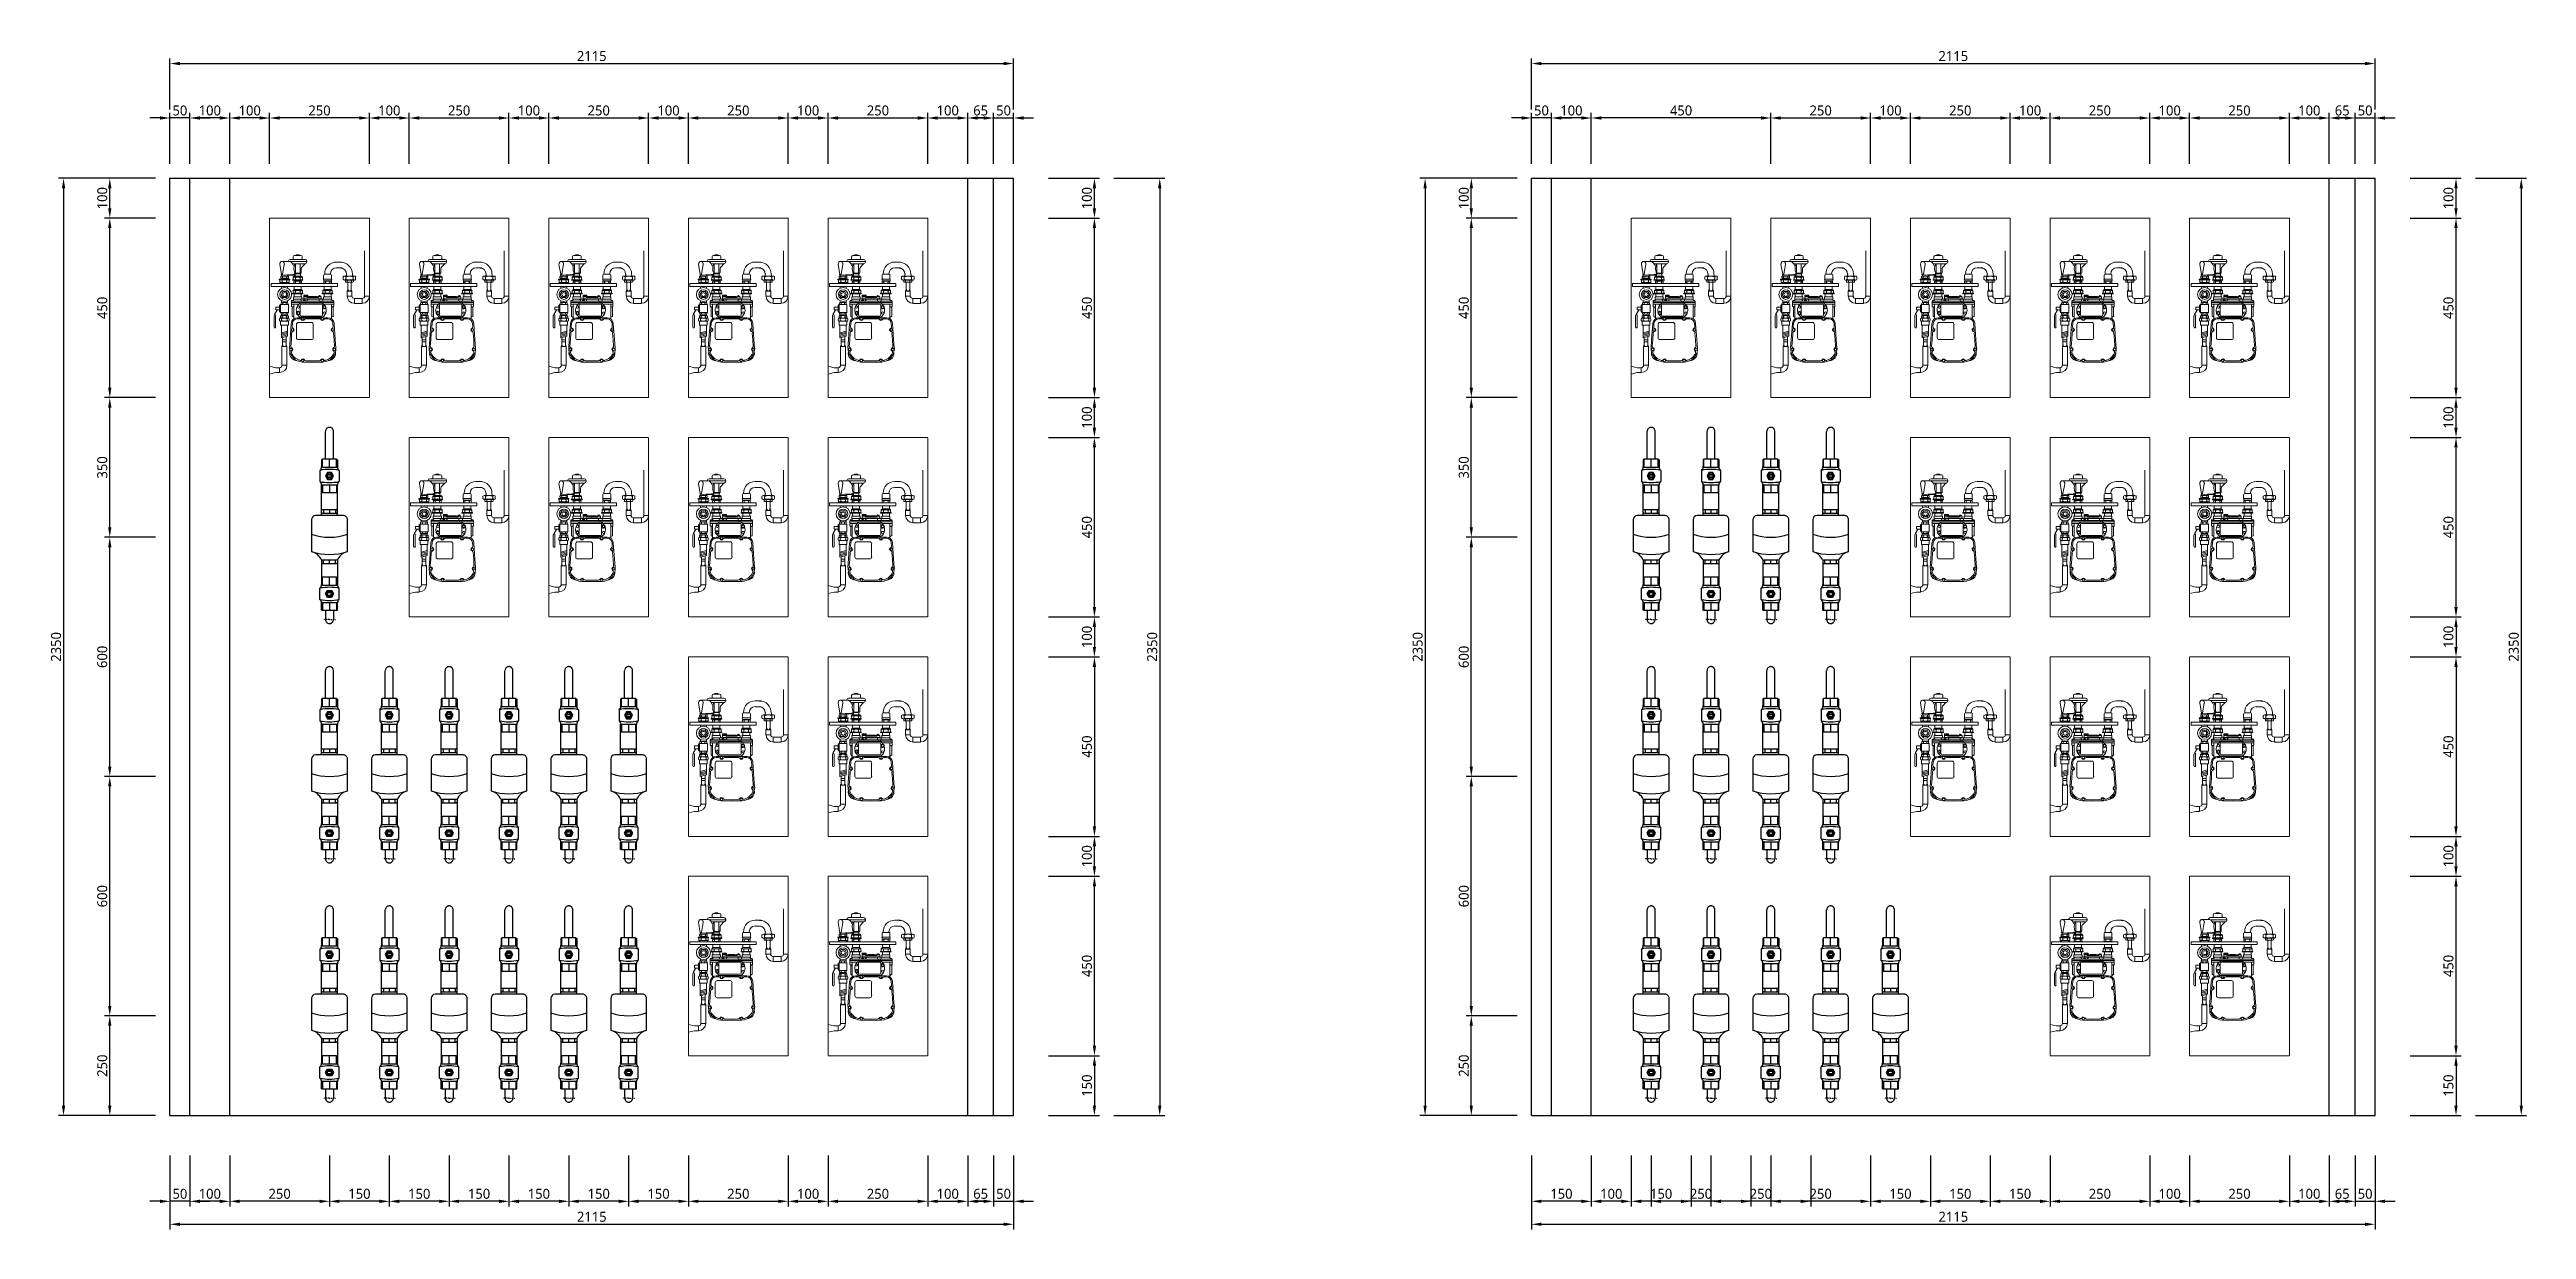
# Model space of a CAD drawing. Header units: millimetres. Extents: x -9013 to 516, y -36629 to 6082.
# Drawn here: x -9013 to -2803, y -32721 to -29763 of the extents above; entities that cross this region are included whole.
import ezdxf

# ---------------------------------------------------------------- set-up
doc = ezdxf.new("R2010")
doc.units = ezdxf.units.MM
doc.header["$LTSCALE"] = 0.05
for name, pattern in [('CENTER', [50.8, 31.75, -6.35, 6.35, -6.35]), ('CENTER2', [28.575, 19.05, -3.175, 3.175, -3.175]), ('DASHDOT', [0.618421, 0.309211, -0.154605, 0, -0.154605])]:
    doc.linetypes.add(name, pattern=pattern)
doc.layers.get('0').update_dxf_attribs({"lineweight": 18})
doc.layers.get('Defpoints').update_dxf_attribs({"color": 140, "lineweight": 18})
for name, color, linetype in [('1', 7, 'Continuous'), ('1CO', 4, 'Continuous'), ('2CONC', 4, 'Continuous'), ('HVAL___2CO', 7, 'Continuous'), ('HWAT__3CO', 1, 'Continuous'), ('HWAT___1DD', 4, 'DASHDOT'), ('HWAT___5CS', 3, 'CENTER2')]:
    doc.layers.add(name, color=color, linetype=linetype)
doc.layers.add('G-Anno-Std-Cntr', color=1, linetype='CENTER2', lineweight=18)
doc.styles.add('trebuchet_MS', font='trebuc.ttf')
doc.dimstyles.new('MGP', dxfattribs={"dimtxt": 2.5, "dimasz": 2.5, "dimexe": 1.25, "dimexo": 0.625, "dimtad": 1, "dimdec": 0, "dimtxsty": 'trebuchet_MS', "dimcen": 2.5, "dimclrt": 7, "dimadec": 0, "dimazin": 0, "dimtfac": 1, "dimtdec": 0, "dimtmove": 0, "dimatfit": 3, "dimfxl": 1.148294, "dimfxlon": 1, "dimarcsym": 2})

msp = doc.modelspace()

# ---------------------------------------------------------------- blocks, each defined once
blk = doc.blocks.new('*D630')
at = {"color": 0, "lineweight": -2, "transparency": 16777216}
for p, q in [((-8711, -32593.2), (-8711, -32721)), ((-6596, -32593.2), (-6596, -32721)), ((-8686, -32708), (-6621, -32708))]:
    blk.add_line(p, q, dxfattribs=at)
at = {"color": 0, "transparency": 16777216}
for points in [[(-8686, -32703.8), (-8686, -32712.1), (-8711, -32708)], [(-6621, -32703.8), (-6621, -32712.1), (-6596, -32708)]]:
    blk.add_solid(points, dxfattribs=at)
at = {"layer": 'Defpoints', "color": 0, "transparency": 16777216}
for p in [(-8711, -32396.5), (-6596, -32376), (-6596, -32708)]:
    blk.add_point(p, dxfattribs=at)
at = {"color": 7, "transparency": 16777216, "insert": (-7653.5, -32689.3), "char_height": 25, "attachment_point": 5, "style": 'trebuchet_MS'}
blk.add_mtext('2115', dxfattribs=at)
blk = doc.blocks.new('*D631')
at = {"color": 0, "lineweight": -2, "transparency": 16777216}
for p, q in [((-8862.9, -30085.3), (-8990.7, -30085.3)), ((-8977.7, -30110.3), (-8977.7, -32410.3)), ((-8862.9, -32435.3), (-8990.7, -32435.3))]:
    blk.add_line(p, q, dxfattribs=at)
at = {"color": 0, "transparency": 16777216}
for points in [[(-8981.9, -30110.3), (-8973.6, -30110.3), (-8977.7, -30085.3)], [(-8981.9, -32410.3), (-8973.6, -32410.3), (-8977.7, -32435.3)]]:
    blk.add_solid(points, dxfattribs=at)
at = {"layer": 'Defpoints', "color": 0, "transparency": 16777216}
for p in [(-8611, -30085.3), (-8977.7, -32435.3), (-8611, -32435.3)]:
    blk.add_point(p, dxfattribs=at)
at = {"color": 7, "transparency": 16777216, "insert": (-8996.4, -31260.3), "char_height": 25, "attachment_point": 5, "rotation": 90, "style": 'trebuchet_MS'}
blk.add_mtext('2350', dxfattribs=at)
blk = doc.blocks.new('*D632')
at = {"color": 0, "lineweight": -2, "transparency": 16777216}
for p, q in [((-6508.1, -32285.3), (-6380.2, -32285.3)), ((-6393.2, -32310.3), (-6393.2, -32410.3)), ((-6508.1, -32435.3), (-6380.2, -32435.3))]:
    blk.add_line(p, q, dxfattribs=at)
at = {"color": 0, "transparency": 16777216}
for points in [[(-6397.4, -32310.3), (-6389.1, -32310.3), (-6393.2, -32285.3)], [(-6397.4, -32410.3), (-6389.1, -32410.3), (-6393.2, -32435.3)]]:
    blk.add_solid(points, dxfattribs=at)
at = {"layer": 'Defpoints', "color": 0, "transparency": 16777216}
for p in [(-6834.1, -32285.3), (-6834.1, -32435.3), (-6393.2, -32435.3)]:
    blk.add_point(p, dxfattribs=at)
at = {"color": 7, "transparency": 16777216, "insert": (-6412, -32360.3), "char_height": 25, "attachment_point": 5, "rotation": 90, "style": 'trebuchet_MS'}
blk.add_mtext('150', dxfattribs=at)
blk = doc.blocks.new('*D633')
at = {"color": 0, "lineweight": -2, "transparency": 16777216}
for p, q in [((-6508.1, -31835.3), (-6380.2, -31835.3)), ((-6393.2, -32260.3), (-6393.2, -31860.3)), ((-6508.1, -32285.3), (-6380.2, -32285.3))]:
    blk.add_line(p, q, dxfattribs=at)
at = {"color": 0, "transparency": 16777216}
for points in [[(-6397.4, -31860.3), (-6389.1, -31860.3), (-6393.2, -31835.3)], [(-6397.4, -32260.3), (-6389.1, -32260.3), (-6393.2, -32285.3)]]:
    blk.add_solid(points, dxfattribs=at)
at = {"layer": 'Defpoints', "color": 0, "transparency": 16777216}
for p in [(-6834.1, -31835.3), (-6393.2, -31835.3), (-6834.1, -32285.3)]:
    blk.add_point(p, dxfattribs=at)
at = {"color": 7, "transparency": 16777216, "insert": (-6412, -32060.3), "char_height": 25, "attachment_point": 5, "rotation": 90, "style": 'trebuchet_MS'}
blk.add_mtext('450', dxfattribs=at)
blk = doc.blocks.new('*D634')
at = {"color": 0, "lineweight": -2, "transparency": 16777216}
for p, q in [((-6508.1, -31735.3), (-6380.2, -31735.3)), ((-6393.2, -31810.3), (-6393.2, -31760.3)), ((-6508.1, -31835.3), (-6380.2, -31835.3))]:
    blk.add_line(p, q, dxfattribs=at)
at = {"color": 0, "transparency": 16777216}
for points in [[(-6397.4, -31760.3), (-6389.1, -31760.3), (-6393.2, -31735.3)], [(-6397.4, -31810.3), (-6389.1, -31810.3), (-6393.2, -31835.3)]]:
    blk.add_solid(points, dxfattribs=at)
at = {"layer": 'Defpoints', "color": 0, "transparency": 16777216}
for p in [(-6834.1, -31735.3), (-6393.2, -31735.3), (-6834.1, -31835.3)]:
    blk.add_point(p, dxfattribs=at)
at = {"color": 7, "transparency": 16777216, "insert": (-6412, -31785.3), "char_height": 25, "attachment_point": 5, "rotation": 90, "style": 'trebuchet_MS'}
blk.add_mtext('100', dxfattribs=at)
blk = doc.blocks.new('*D635')
at = {"color": 0, "lineweight": -2, "transparency": 16777216}
for p, q in [((-6508.1, -30735.3), (-6380.2, -30735.3)), ((-6393.2, -31160.3), (-6393.2, -30760.3)), ((-6508.1, -31185.3), (-6380.2, -31185.3))]:
    blk.add_line(p, q, dxfattribs=at)
at = {"color": 0, "transparency": 16777216}
for points in [[(-6397.4, -30760.3), (-6389.1, -30760.3), (-6393.2, -30735.3)], [(-6397.4, -31160.3), (-6389.1, -31160.3), (-6393.2, -31185.3)]]:
    blk.add_solid(points, dxfattribs=at)
at = {"layer": 'Defpoints', "color": 0, "transparency": 16777216}
for p in [(-6834.1, -30735.3), (-6393.2, -30735.3), (-6834.1, -31185.3)]:
    blk.add_point(p, dxfattribs=at)
at = {"color": 7, "transparency": 16777216, "insert": (-6412, -30960.3), "char_height": 25, "attachment_point": 5, "rotation": 90, "style": 'trebuchet_MS'}
blk.add_mtext('450', dxfattribs=at)
blk = doc.blocks.new('*D636')
at = {"color": 0, "lineweight": -2, "transparency": 16777216}
for p, q in [((-6508.1, -30635.3), (-6380.2, -30635.3)), ((-6393.2, -30710.3), (-6393.2, -30660.3)), ((-6508.1, -30735.3), (-6380.2, -30735.3))]:
    blk.add_line(p, q, dxfattribs=at)
at = {"color": 0, "transparency": 16777216}
for points in [[(-6397.4, -30660.3), (-6389.1, -30660.3), (-6393.2, -30635.3)], [(-6397.4, -30710.3), (-6389.1, -30710.3), (-6393.2, -30735.3)]]:
    blk.add_solid(points, dxfattribs=at)
at = {"layer": 'Defpoints', "color": 0, "transparency": 16777216}
for p in [(-6834.1, -30635.3), (-6393.2, -30635.3), (-6834.1, -30735.3)]:
    blk.add_point(p, dxfattribs=at)
at = {"color": 7, "transparency": 16777216, "insert": (-6412, -30685.3), "char_height": 25, "attachment_point": 5, "rotation": 90, "style": 'trebuchet_MS'}
blk.add_mtext('100', dxfattribs=at)
blk = doc.blocks.new('*D637')
at = {"color": 0, "lineweight": -2, "transparency": 16777216}
for p, q in [((-6508.1, -30185.3), (-6380.2, -30185.3)), ((-6393.2, -30610.3), (-6393.2, -30210.3)), ((-6508.1, -30635.3), (-6380.2, -30635.3))]:
    blk.add_line(p, q, dxfattribs=at)
at = {"color": 0, "transparency": 16777216}
for points in [[(-6397.4, -30210.3), (-6389.1, -30210.3), (-6393.2, -30185.3)], [(-6397.4, -30610.3), (-6389.1, -30610.3), (-6393.2, -30635.3)]]:
    blk.add_solid(points, dxfattribs=at)
at = {"layer": 'Defpoints', "color": 0, "transparency": 16777216}
for p in [(-6834.1, -30185.3), (-6393.2, -30185.3), (-6834.1, -30635.3)]:
    blk.add_point(p, dxfattribs=at)
at = {"color": 7, "transparency": 16777216, "insert": (-6412, -30410.3), "char_height": 25, "attachment_point": 5, "rotation": 90, "style": 'trebuchet_MS'}
blk.add_mtext('450', dxfattribs=at)
blk = doc.blocks.new('*D638')
at = {"color": 0, "lineweight": -2, "transparency": 16777216}
for p, q in [((-6508.1, -30085.3), (-6380.2, -30085.3)), ((-6393.2, -30160.3), (-6393.2, -30110.3)), ((-6508.1, -30185.3), (-6380.2, -30185.3))]:
    blk.add_line(p, q, dxfattribs=at)
at = {"color": 0, "transparency": 16777216}
for points in [[(-6397.4, -30110.3), (-6389.1, -30110.3), (-6393.2, -30085.3)], [(-6397.4, -30160.3), (-6389.1, -30160.3), (-6393.2, -30185.3)]]:
    blk.add_solid(points, dxfattribs=at)
at = {"layer": 'Defpoints', "color": 0, "transparency": 16777216}
for p in [(-6834.1, -30085.3), (-6393.2, -30085.3), (-6834.1, -30185.3)]:
    blk.add_point(p, dxfattribs=at)
at = {"color": 7, "transparency": 16777216, "insert": (-6412, -30135.3), "char_height": 25, "attachment_point": 5, "rotation": 90, "style": 'trebuchet_MS'}
blk.add_mtext('100', dxfattribs=at)
blk = doc.blocks.new('*D639')
at = {"color": 0, "lineweight": -2, "transparency": 16777216}
for p, q in [((-6508.1, -31185.3), (-6380.2, -31185.3)), ((-6393.2, -31210.3), (-6393.2, -31260.3)), ((-6508.1, -31285.3), (-6380.2, -31285.3))]:
    blk.add_line(p, q, dxfattribs=at)
at = {"color": 0, "transparency": 16777216}
for points in [[(-6397.4, -31210.3), (-6389.1, -31210.3), (-6393.2, -31185.3)], [(-6397.4, -31260.3), (-6389.1, -31260.3), (-6393.2, -31285.3)]]:
    blk.add_solid(points, dxfattribs=at)
at = {"layer": 'Defpoints', "color": 0, "transparency": 16777216}
for p in [(-6834.1, -31185.3), (-6834.1, -31285.3), (-6393.2, -31285.3)]:
    blk.add_point(p, dxfattribs=at)
at = {"color": 7, "transparency": 16777216, "insert": (-6412, -31235.3), "char_height": 25, "attachment_point": 5, "rotation": 90, "style": 'trebuchet_MS'}
blk.add_mtext('100', dxfattribs=at)
blk = doc.blocks.new('*D640')
at = {"color": 0, "lineweight": -2, "transparency": 16777216}
for p, q in [((-6508.1, -31285.3), (-6380.2, -31285.3)), ((-6393.2, -31310.3), (-6393.2, -31710.3)), ((-6508.1, -31735.3), (-6380.2, -31735.3))]:
    blk.add_line(p, q, dxfattribs=at)
at = {"color": 0, "transparency": 16777216}
for points in [[(-6397.4, -31310.3), (-6389.1, -31310.3), (-6393.2, -31285.3)], [(-6397.4, -31710.3), (-6389.1, -31710.3), (-6393.2, -31735.3)]]:
    blk.add_solid(points, dxfattribs=at)
at = {"layer": 'Defpoints', "color": 0, "transparency": 16777216}
for p in [(-6834.1, -31285.3), (-6834.1, -31735.3), (-6393.2, -31735.3)]:
    blk.add_point(p, dxfattribs=at)
at = {"color": 7, "transparency": 16777216, "insert": (-6412, -31510.3), "char_height": 25, "attachment_point": 5, "rotation": 90, "style": 'trebuchet_MS'}
blk.add_mtext('450', dxfattribs=at)
blk = doc.blocks.new('*D641')
at = {"color": 0, "lineweight": -2, "transparency": 16777216}
for p, q in [((-6344.4, -30085.3), (-6216.6, -30085.3)), ((-6229.6, -30110.3), (-6229.6, -32410.3)), ((-6344.4, -32435.3), (-6216.6, -32435.3))]:
    blk.add_line(p, q, dxfattribs=at)
at = {"color": 0, "transparency": 16777216}
for points in [[(-6233.7, -30110.3), (-6225.4, -30110.3), (-6229.6, -30085.3)], [(-6233.7, -32410.3), (-6225.4, -32410.3), (-6229.6, -32435.3)]]:
    blk.add_solid(points, dxfattribs=at)
at = {"layer": 'Defpoints', "color": 0, "transparency": 16777216}
for p in [(-6596, -30085.3), (-6596, -32435.3), (-6229.6, -32435.3)]:
    blk.add_point(p, dxfattribs=at)
at = {"color": 7, "transparency": 16777216, "insert": (-6248.3, -31260.3), "char_height": 25, "attachment_point": 5, "rotation": 90, "style": 'trebuchet_MS'}
blk.add_mtext('2350', dxfattribs=at)
blk = doc.blocks.new('gas meter 1')
at = {"layer": '1', "color": 0, "lineweight": 5}
for points in [[(-6413.7, 3103.3), (-6413.7, 3105.2), (-6406.3, 3105.2), (-6406.3, 3103.3)], [(-6429.8, 3043.8), (-6456, 3043.8)], [(-6456, 3043.8), (-6456, 3042.7)], [(-6450.5, 3056.3), (-6454.8, 3081)], [(-6452.4, 3047.4), (-6452.4, 3050.9)], [(-6451.3, 3054.8), (-6451.3, 3055.6)], [(-6451.3, 3046.2), (-6434.5, 3046.2), (-6451.3, 3046.2), (-6434.5, 3046.2)], [(-6451.3, 3043.8), (-6451.3, 3046.2)], [(-6422.3, 3056), (-6450.9, 3054)], [(-6450.9, 3056), (-6450.5, 3056)], [(-6450.1, 3051.7), (-6450.1, 3054)], [(-6435.2, 3051.7), (-6450.1, 3051.7)], [(-6435.6, 3051.7), (-6449.7, 3051.7)], [(-6435.6, 3046.2), (-6449.7, 3046.2)], [(-6448.1, 3047.4), (-6448.1, 3050.9)], [(-6447.7, 3056.3), (-6443.4, 3081)], [(-6447.7, 3046.2), (-6438.4, 3046.2)], [(-6447, 3088.4), (-6429.8, 3088.4)], [(-6447, 3051.7), (-6439.1, 3051.7)], [(-6437.2, 3047.4), (-6437.2, 3050.9)], [(-6435.2, 3051.7), (-6435.2, 3055.2)], [(-6435.2, 3054), (-6416.5, 3054)], [(-6434.5, 3043.8), (-6434.5, 3046.2)], [(-6433.3, 3047.4), (-6433.3, 3050.9)], [(-6432.9, 3089.2), (-6432.9, 3088.4)], [(-6429.8, 3042.7), (-6429.8, 3043.8)], [(-6386.7, 3088), (-6429, 3088)], [(-6391.4, 3093.5), (-6428.6, 3093.5)], [(-6423.5, 3082.5), (-6391.4, 3082.5)], [(-6421.9, 3093.5), (-6422.3, 3093.5)], [(-6419.2, 3056), (-6422.3, 3056)], [(-6421.5, 3048.9), (-6418.8, 3051.7)], [(-6421.5, 3047.7), (-6421.5, 3048.9), (-6420.4, 3048.9), (-6421.5, 3048.1)], [(-6421.5, 3048.1), (-6421.5, 3042.7)], [(-6421.2, 3100.1), (-6421.2, 3094.3)], [(-6399.3, 3048.9), (-6420.4, 3048.9)], [(-6400.8, 3051.7), (-6418.8, 3051.7)], [(-6418, 3103.3), (-6402, 3103.3)], [(-6417.6, 3048.9), (-6415.7, 3048.1), (-6413.7, 3048.9)], [(-6402.4, 3058.7), (-6417.2, 3058.7)], [(-6417.2, 3058.7), (-6417.2, 3057.1), (-6416.5, 3057.1)], [(-6403.2, 3057.1), (-6417.2, 3057.1)], [(-6416.5, 3051.7), (-6416.5, 3057.1)], [(-6415.7, 3058.7), (-6415.7, 3082.5)], [(-6415.7, 3048.1), (-6415.7, 3042.7)], [(-6402, 3048.9), (-6404, 3047.7), (-6405.9, 3048.9)], [(-6404, 3058.7), (-6404, 3082.5)], [(-6404, 3079.4), (-6404, 3073.5)], [(-6404, 3047.7), (-6404, 3042.7)], [(-6402.4, 3058.7), (-6402.4, 3058.7), (-6402.4, 3057.1), (-6403.2, 3057.1)], [(-6403.2, 3051.7), (-6403.2, 3057.1)], [(-6400.8, 3060.3), (-6400.8, 3071.2)], [(-6398.1, 3047.7), (-6399.3, 3048.9), (-6398.1, 3048.9), (-6400.8, 3051.7)], [(-6399.3, 3074.3), (-6391.4, 3082.5)], [(-6398.9, 3100.1), (-6398.9, 3094.3)], [(-6398.5, 3093.5), (-6397.7, 3093.5)], [(-6398.1, 3047.7), (-6398.1, 3048.9)], [(-6398.1, 3047.7), (-6398.1, 3042.7)], [(-6386.7, 3086.8), (-6386.7, 3089.2)], [(-6344.9, 3054), (-6344.9, 3043.4)], [(-6343.7, 3044.2), (-6326.5, 3044.2)], [(-6342.2, 3057.5), (-6342.2, 3056.3), (-6327.3, 3056.3)], [(-6327.7, 3056.3), (-6327.7, 3057.5)], [(-6325, 3054), (-6325, 3043.4)], [(-6313.2, 3086.8), (-6298.4, 3086.8)], [(-6313.2, 3072), (-6298.4, 3072)], [(-6295.9, 3049.7), (-6295.9, 3044.2)], [(-6268.5, 3051.7), (-6292, 3051.7)], [(-6289.2, 3049.7), (-6289.2, 3044.2)], [(-6288.5, 3051.7), (-6272.4, 3051.7)], [(-6287.3, 3056.3), (-6287.3, 3057.5)], [(-6272.8, 3056.3), (-6272.8, 3057.5)], [(-6270.9, 3049.7), (-6270.9, 3044.2)], [(-6264.6, 3049.7), (-6264.6, 3044.2)], [(-6476.7, 3032.9), (-6476.7, 3025.5), (-6310.5, 3025.5)], [(-6476.7, 3032.9), (-6310.5, 3032.9)], [(-6456, 3042.7), (-6429.8, 3042.7)], [(-6430.9, 3042.7), (-6454.4, 3042.7)], [(-6454.4, 3037.2), (-6454.4, 3042.7)], [(-6453.2, 3035.6), (-6454.4, 3037.2)], [(-6454.4, 3037.2), (-6454.4, 3035.6)], [(-6453.2, 3035.6), (-6454.4, 3035.6), (-6451.7, 3032.9)], [(-6432.1, 3035.6), (-6453.2, 3035.6)], [(-6447, 2997.7), (-6451.7, 3005.1), (-6447, 3012.9), (-6438.4, 3012.9), (-6433.7, 3005.1), (-6438.4, 2997.7), (-6447, 2997.7)], [(-6450.9, 2985.2), (-6451.7, 2984)], [(-6451.7, 2984), (-6451.7, 2980.1)], [(-6435.2, 2985.2), (-6450.9, 2985.2)], [(-6450.5, 3035.6), (-6448.5, 3037.2)], [(-6450.1, 3021.5), (-6450.1, 3025.5)], [(-6450.1, 2985.2), (-6450.1, 2989.5)], [(-6448.9, 2985.2), (-6447.4, 2984), (-6445.8, 2985.2)], [(-6448.5, 3037.2), (-6448.5, 3042.7)], [(-6448.5, 3037.2), (-6446.6, 3035.6)], [(-6447.4, 2984), (-6447.4, 2980.1)], [(-6437.2, 2985.2), (-6438.8, 2984), (-6439.9, 2985.2)], [(-6436.8, 3037.6), (-6438.8, 3035.6)], [(-6438.8, 2984), (-6438.8, 2980.1)], [(-6436.8, 3037.6), (-6436.8, 3042.7)], [(-6434.8, 3035.6), (-6436.8, 3037.6)], [(-6435.2, 3021.5), (-6435.2, 3025.5)], [(-6435.2, 2985.2), (-6435.2, 2989.5)], [(-6434.5, 2980.1), (-6434.5, 2984), (-6435.2, 2985.2)], [(-6433.7, 3032.9), (-6430.9, 3035.6), (-6432.1, 3035.6)], [(-6430.9, 3035.6), (-6430.9, 3037.2), (-6432.1, 3035.6)], [(-6430.9, 3037.2), (-6430.9, 3042.7)], [(-6319.5, 2988.7), (-6425.5, 2988.7)], [(-6425.5, 2975.8), (-6425.5, 2988.7)], [(-6319.5, 2985.6), (-6425.5, 2985.6)], [(-6407.5, 2981.3), (-6425.5, 2981.3)], [(-6421.9, 2990.7), (-6425.1, 2990.7)], [(-6425.1, 2990.7), (-6425.1, 2988.7)], [(-6424.7, 2988.7), (-6419.6, 2988.7)], [(-6423.1, 3042.7), (-6396.9, 3042.7)], [(-6423.1, 3041.1), (-6423.1, 3042.7)], [(-6396.9, 3041.1), (-6423.1, 3041.1)], [(-6423.1, 3008.6), (-6396.9, 3008.6)], [(-6423.1, 3007.5), (-6423.1, 3008.6)], [(-6396.9, 3007.5), (-6423.1, 3007.5)], [(-6421.2, 2990.7), (-6421.9, 2990.7)], [(-6398.1, 3042.7), (-6421.5, 3042.7)], [(-6399.3, 3015.3), (-6420.4, 3015.3), (-6421.5, 3015.3), (-6418.8, 3018.4)], [(-6421.5, 3013.7), (-6421.5, 3015.3)], [(-6420.4, 3015.3), (-6421.5, 3014.1)], [(-6421.5, 3014.1), (-6421.5, 3008.6)], [(-6398.1, 3008.6), (-6421.5, 3008.6)], [(-6420.4, 2991.8), (-6420.4, 3000)], [(-6399.7, 3000), (-6420.4, 3000)], [(-6419.6, 3038), (-6419.6, 3034.1)], [(-6419.6, 2981.3), (-6419.6, 2944.5)], [(-6401.2, 3025.5), (-6418.8, 3025.5)], [(-6418.8, 3018.4), (-6418.8, 3025.5)], [(-6401.2, 3018.4), (-6418.8, 3018.4)], [(-6418.8, 3000), (-6418.8, 3007.5)], [(-6418.4, 3041.1), (-6418.4, 3039.1)], [(-6418.4, 3039.1), (-6401.6, 3039.1), (-6418.4, 3039.1), (-6401.6, 3039.1)], [(-6417.6, 3015.3), (-6415.7, 3014.1), (-6413.7, 3015.3)], [(-6402.8, 3039.1), (-6416.9, 3039.1)], [(-6415.7, 3014.1), (-6415.7, 3008.6)], [(-6415.7, 2993.8), (-6394.6, 2995), (-6350.8, 2995), (-6329.7, 2993.8)], [(-6405.9, 2993.8), (-6415.7, 2993.8)], [(-6415.3, 3038), (-6415.3, 3034.1)], [(-6414.9, 3039.1), (-6405.5, 3039.1)], [(-6404, 3013.7), (-6405.9, 3015.3)], [(-6405.9, 2993.8), (-6355.9, 2993.8)], [(-6404.3, 3038), (-6404.3, 3034.1)], [(-6402, 3015.3), (-6404, 3013.7)], [(-6404, 3013.7), (-6404, 3008.6)], [(-6348.4, 2984.4), (-6403.6, 2984.4)], [(-6401.6, 3041.1), (-6401.6, 3039.1)], [(-6350.4, 2981.7), (-6401.6, 2981.7)], [(-6401.2, 3018.4), (-6401.2, 3025.5)], [(-6399.3, 3015.3), (-6398.1, 3015.3), (-6401.2, 3018.4)], [(-6401.2, 3000), (-6401.2, 3007.5)], [(-6400.4, 3038), (-6400.4, 3034.1)], [(-6399.7, 2995), (-6399.7, 3000)], [(-6398.1, 3013.7), (-6399.3, 3015.3)], [(-6398.1, 3013.7), (-6398.1, 3015.3)], [(-6398.1, 3013.7), (-6398.1, 3008.6)], [(-6396.9, 3042.7), (-6396.9, 3041.1)], [(-6396.9, 3008.6), (-6396.9, 3007.5)], [(-6396.1, 2990.7), (-6396.1, 2988.7)], [(-6390.7, 2990.7), (-6393.8, 2990.7), (-6396.1, 2990.7)], [(-6394.6, 3003.9), (-6384.8, 3003.9), (-6384.8, 3000)], [(-6394.6, 3003.9), (-6394.6, 2996.5)], [(-6357.8, 2999.6), (-6357.8, 2998.1), (-6386.7, 2998.1), (-6386.7, 2999.6), (-6394.6, 2999.6)], [(-6394.6, 2996.5), (-6394.6, 2995)], [(-6392.2, 3001.6), (-6392.2, 2999.6)], [(-6387.1, 3001.6), (-6389.9, 3001.6), (-6392.2, 3001.6)], [(-6390.7, 2988.7), (-6390.7, 2990.7)], [(-6387.1, 2999.6), (-6387.1, 3001.6)], [(-6386.7, 2999.6), (-6386.7, 2998.1)], [(-6386.7, 2998.1), (-6357.8, 2998.1)], [(-6381.3, 2993.8), (-6363.7, 2993.8)], [(-6357.8, 3001.6), (-6357.8, 2999.6)], [(-6352.3, 3001.6), (-6355.1, 3001.6), (-6357.8, 3001.6)], [(-6357.8, 2999.6), (-6350.8, 2999.6), (-6350.8, 2996.5)], [(-6346.9, 2988.7), (-6346.9, 2994.2), (-6355.9, 2994.2), (-6355.9, 2988.7)], [(-6353.9, 2988.7), (-6353.9, 2985.6)], [(-6353.9, 2988.7), (-6348.8, 2988.7)], [(-6352.3, 2999.6), (-6352.3, 3001.6)], [(-6350.8, 2995), (-6350.8, 2996.5)], [(-6348.8, 2988.7), (-6348.8, 2985.6)], [(-6321.8, 3008.6), (-6348.4, 3008.6)], [(-6348.4, 3008.6), (-6348.4, 3007.5)], [(-6348.4, 3007.5), (-6321.8, 3007.5)], [(-6343.7, 3018.4), (-6346.9, 3015.3), (-6345.7, 3015.3)], [(-6346.9, 3015.3), (-6346.9, 3013.7), (-6345.7, 3015.3)], [(-6346.9, 3013.7), (-6346.9, 3008.6)], [(-6346.9, 3008.6), (-6323.4, 3008.6)], [(-6346.9, 2993.8), (-6339, 2993.8), (-6329.7, 2993.8)], [(-6345.7, 3015.3), (-6324.6, 3015.3)], [(-6345.3, 2995), (-6345.3, 3000), (-6325, 3000)], [(-6344.5, 3038), (-6344.5, 3034.1)], [(-6319.5, 2981.3), (-6344.5, 2981.3)], [(-6326.5, 3039.9), (-6343.7, 3039.9)], [(-6343.7, 3025.5), (-6326.1, 3025.5)], [(-6343.7, 3018.4), (-6343.7, 3025.5)], [(-6343.7, 3018.4), (-6326.1, 3018.4)], [(-6343.7, 3000), (-6343.7, 3007.5)], [(-6343, 3015.3), (-6341, 3013.7)], [(-6327.3, 3039.1), (-6342.6, 3039.1)], [(-6328.9, 3039.9), (-6341.4, 3039.9)], [(-6341.4, 3039.9), (-6341.4, 3039.1)], [(-6341, 3013.7), (-6339, 3015.3)], [(-6341, 3013.7), (-6341, 3008.6)], [(-6340.6, 3038), (-6340.6, 3034.1)], [(-6329.3, 3014.1), (-6331.2, 3015.3)], [(-6329.7, 3038), (-6329.7, 3034.1)], [(-6327.3, 3015.3), (-6329.3, 3014.1)], [(-6329.3, 3014.1), (-6329.3, 3008.6)], [(-6328.9, 3039.9), (-6328.9, 3039.1)], [(-6326.1, 3018.4), (-6326.1, 3025.5)], [(-6326.1, 3018.4), (-6323.4, 3015.3), (-6324.6, 3015.3)], [(-6326.1, 3000), (-6326.1, 3007.5)], [(-6325.4, 3038), (-6325.4, 3034.1)], [(-6325, 2991.8), (-6325, 3000)], [(-6325, 2981.3), (-6325, 2944.5)], [(-6324.6, 3015.3), (-6323.4, 3014.1)], [(-6323.4, 3013.7), (-6323.4, 3015.3)], [(-6323.4, 3014.1), (-6323.4, 3008.6)], [(-6322.6, 2990.7), (-6323.4, 2990.7)], [(-6320.3, 2990.7), (-6322.6, 2990.7)], [(-6321.8, 3007.5), (-6321.8, 3008.6)], [(-6320.3, 2988.7), (-6320.3, 2990.7)], [(-6319.5, 2988.7), (-6319.5, 2975.8)], [(-6310.5, 3032.9), (-6310.5, 3025.5)], [(-6267.7, 3041.9), (-6292.8, 3041.9)], [(-6268.5, 3041.9), (-6292, 3041.9)], [(-6270.1, 3041.9), (-6290.4, 3041.9)], [(-6290.4, 3037.2), (-6290.4, 3041.9)], [(-6271.3, 3036.4), (-6289.6, 3036.4), (-6290.4, 3037.2)], [(-6287.3, 3036.4), (-6285.7, 3037.2)], [(-6286.9, 3041.9), (-6274, 3041.9)], [(-6286.1, 3001.6), (-6274, 3001.6)], [(-6285.7, 3037.2), (-6285.7, 3041.9)], [(-6285.7, 3037.2), (-6283.8, 3036.4)], [(-6284.5, 3018.4), (-6284.5, 3036.4)], [(-6275.2, 3037.6), (-6277.1, 3036.4)], [(-6275.6, 3018.4), (-6275.6, 3036.4)], [(-6275.2, 3037.6), (-6275.2, 3041.9)], [(-6273.6, 3036.4), (-6275.2, 3037.6)], [(-6270.1, 3037.6), (-6271.3, 3036.4)], [(-6270.1, 3037.6), (-6270.1, 3041.9)], [(-6267.7, 2995.7), (-6267.7, 2983.2)], [(-6266.2, 2982.8), (-6265.8, 2983.2)], [(-6248.2, 2983.2), (-6248.2, 2995.7)], [(-6242.3, 3001.6), (-6230.2, 3001.6)], [(-6469.3, 2923.8), (-6469.3, 2953.1)], [(-6461.4, 2966.4), (-6467.3, 2957.4)], [(-6467.3, 2955.1), (-6467.3, 2957.4)], [(-6465.3, 2923.8), (-6465.3, 2953.1)], [(-6464.9, 2966.8), (-6464.9, 2974.2)], [(-6455.2, 2974.2), (-6464.9, 2974.2)], [(-6455.2, 2966.8), (-6464.9, 2966.8)], [(-6452.8, 2980.1), (-6455.2, 2977.8)], [(-6455.2, 2962.9), (-6455.2, 2977.8)], [(-6455.2, 2974.2), (-6455.2, 2966.8)], [(-6452.8, 2960.5), (-6455.2, 2962.9)], [(-6455.2, 2940.2), (-6455.2, 2944.9)], [(-6452.8, 2960.5), (-6452.8, 2980.1)], [(-6452.8, 2980.1), (-6432.9, 2980.1)], [(-6432.9, 2960.5), (-6452.8, 2960.5)], [(-6452.8, 2947.6), (-6452.8, 2951.2)], [(-6452.8, 2928.9), (-6452.8, 2938.6)], [(-6452.8, 2938.6), (-6433.3, 2938.6)], [(-6433.3, 2928.9), (-6452.8, 2928.9)], [(-6433.3, 2946.5), (-6452.4, 2946.5)], [(-6434.1, 2946.5), (-6452, 2946.5)], [(-6434.1, 2938.6), (-6452, 2938.6)], [(-6434.5, 2980.1), (-6451.7, 2980.1)], [(-6450.9, 2955.9), (-6451.7, 2956.6), (-6451.7, 2960.5)], [(-6435.2, 2955.9), (-6450.9, 2955.9)], [(-6435.2, 2952.7), (-6450.9, 2952.7)], [(-6450.5, 2952.7), (-6450.5, 2955.9)], [(-6450.5, 2897.2), (-6450.5, 2928.9)], [(-6435.6, 2952.7), (-6450.1, 2952.7)], [(-6435.6, 2946.5), (-6450.1, 2946.5)], [(-6450.1, 2940.2), (-6450.1, 2944.9)], [(-6448.5, 2955.9), (-6447.4, 2956.6), (-6447.4, 2960.5)], [(-6448.5, 2947.6), (-6448.5, 2951.2)], [(-6448.1, 2946.5), (-6438.4, 2946.5)], [(-6447.4, 2956.6), (-6445.8, 2955.9)], [(-6447, 2952.7), (-6439.1, 2952.7)], [(-6438.4, 2956.6), (-6439.9, 2955.9)], [(-6437.2, 2955.9), (-6438.4, 2956.6), (-6438.4, 2960.5)], [(-6437.6, 2947.6), (-6437.6, 2951.2)], [(-6436, 2940.2), (-6436, 2944.9)], [(-6434.5, 2956.6), (-6435.2, 2955.9)], [(-6435.2, 2952.7), (-6435.2, 2955.9)], [(-6435.2, 2901.1), (-6435.2, 2928.9)], [(-6434.5, 2956.6), (-6434.5, 2960.5)], [(-6433.3, 2938.6), (-6433.3, 2928.9)], [(-6432.9, 2980.1), (-6432.9, 2960.5)], [(-6432.9, 2947.6), (-6432.9, 2951.2)], [(-6430.9, 2940.2), (-6430.9, 2944.9)], [(-6426.2, 2933.2), (-6429, 2892.5), (-6430.5, 2871.4)], [(-6419.6, 2975), (-6424.3, 2975)], [(-6423.1, 2933.2), (-6423.9, 2924.6)], [(-6423.5, 2973.1), (-6423.5, 2951.2)], [(-6412.9, 2930.4), (-6412.9, 2897.2)], [(-6334, 2947.3), (-6411, 2947.3)], [(-6404.3, 2944.5), (-6411, 2944.5)], [(-6375.8, 2935.5), (-6407.9, 2935.5)], [(-6404.7, 2947.3), (-6404.7, 2948.4), (-6404.7, 2949.2)], [(-6404, 2979.3), (-6404, 2953.5)], [(-6403.6, 2948.4), (-6348.4, 2948.4)], [(-6401.6, 2951.2), (-6350.4, 2951.2)], [(-6355.5, 2944.5), (-6389.5, 2944.5)], [(-6371.1, 2897.2), (-6371.1, 2930.4)], [(-6348, 2953.5), (-6348, 2979.3)], [(-6347.6, 2947.3), (-6347.6, 2948.4), (-6347.6, 2949.2)], [(-6334, 2944.5), (-6340.6, 2944.5)], [(-6320.3, 2975), (-6325, 2975)], [(-6321.8, 2973.8), (-6321.4, 2973.8)], [(-6321.4, 2950.4), (-6321.8, 2950.4)], [(-6321.1, 2924.6), (-6321.8, 2933.2)], [(-6320.7, 2973.1), (-6320.7, 2951.2)], [(-6316, 2892.5), (-6318.7, 2933.2)], [(-6435.2, 2913.6), (-6450.5, 2909.7)], [(-6435.2, 2910.5), (-6450.5, 2906.6)], [(-6435.2, 2907.4), (-6450.5, 2903.5)], [(-6435.2, 2904.2), (-6450.5, 2900.3)], [(-6435.2, 2901.1), (-6450.5, 2897.2)], [(-6447.7, 2879.2), (-6447.7, 2898)], [(-6447.7, 2891.7), (-6438.4, 2891.7)], [(-6447.7, 2887), (-6438.4, 2887)], [(-6438.4, 2879.2), (-6438.4, 2900.3)], [(-6425.1, 2908.9), (-6425.8, 2892.1), (-6427.4, 2875.3)], [(-6407.9, 2892.5), (-6375.8, 2892.5)], [(-6317.9, 2875.3), (-6318.7, 2892.1), (-6320.3, 2908.9)], [(-6314.4, 2871.4), (-6316, 2892.5)], [(-6455.2, 2822.1), (-6455.2, 2809.6)], [(-6449.3, 2828), (-6436.8, 2828)], [(-6398.1, 2836.2), (-6372.7, 2835.8), (-6346.9, 2836.2)], [(-6389.5, 2839.3), (-6372.7, 2838.9)], [(-6372.7, 2838.9), (-6355.5, 2839.3)]]:
    blk.add_lwpolyline(points, dxfattribs=at)
at = {"layer": '1', "color": 42, "lineweight": 9}
for points in [[(-6242.3, 3115), (-6242.3, 3001.6)], [(-6230.2, 3115), (-6230.2, 3001.6)], [(-6284.5, 3018.4), (-6286.1, 3013.7), (-6274, 3013.7), (-6275.6, 3018.4)], [(-6286.1, 3013.7), (-6286.1, 3001.6)], [(-6274, 3013.7), (-6274, 3001.6)], [(-6267.7, 2995.7), (-6248.2, 2995.7)], [(-6267.7, 2983.2), (-6248.2, 2983.2)], [(-6447.7, 2879.2), (-6449.3, 2874.9)], [(-6449.3, 2828), (-6449.3, 2874.9), (-6436.8, 2874.9)], [(-6438.4, 2879.2), (-6436.8, 2874.9)], [(-6436.8, 2828), (-6436.8, 2874.9)], [(-6480.2, 2825.6), (-6464.9, 2822.1)], [(-6480.2, 2806.1), (-6464.9, 2809.6)], [(-6464.9, 2822.1), (-6455.2, 2822.1)], [(-6464.9, 2809.6), (-6455.2, 2809.6)]]:
    blk.add_lwpolyline(points, dxfattribs=at)
at = {"layer": '1', "color": 0, "lineweight": 5}
for points in [[(-6454.4, 3084.1), (-6454.8, 3082.9), (-6454.8, 3082.2), (-6454.8, 3081)], [(-6453.2, 3086.5), (-6453.6, 3085.7), (-6454, 3084.9), (-6454.4, 3084.1)], [(-6451.3, 3088), (-6452, 3087.6), (-6452.4, 3087.2), (-6453.2, 3086.5)], [(-6448.9, 3088.4), (-6449.7, 3088.4), (-6450.5, 3088.4), (-6451.3, 3088)], [(-6450.5, 3056.7), (-6450.5, 3056.3), (-6450.5, 3056), (-6450.5, 3056)], [(-6450.5, 3055.6), (-6450.5, 3055.6), (-6450.1, 3055.2), (-6450.1, 3055.2)], [(-6450.1, 3055.2), (-6449.7, 3055.2), (-6449.7, 3054.8), (-6449.7, 3054.8)], [(-6449.7, 3054.8), (-6449.3, 3054.8), (-6449.3, 3054.8), (-6448.9, 3054.8)], [(-6447, 3088), (-6447.4, 3088.4), (-6448.1, 3088.4), (-6448.9, 3088.4)], [(-6448.9, 3054.8), (-6448.9, 3054.8), (-6448.5, 3054.8), (-6448.5, 3054.8)], [(-6448.5, 3054.8), (-6448.5, 3054.8), (-6448.1, 3055.2), (-6448.1, 3055.2)], [(-6448.1, 3055.2), (-6447.7, 3055.2), (-6447.7, 3055.6), (-6447.7, 3055.6)], [(-6437.2, 3050.9), (-6440.3, 3052.4), (-6444.6, 3052.4), (-6448.1, 3050.9)], [(-6448.1, 3047.4), (-6444.6, 3045.8), (-6440.3, 3045.8), (-6437.2, 3047.4)], [(-6447.7, 3056), (-6447.7, 3056), (-6447.7, 3056.3), (-6447.7, 3056.7)], [(-6445, 3086.5), (-6445.4, 3087.2), (-6446.2, 3087.6), (-6447, 3088)], [(-6443.8, 3084.1), (-6444.2, 3084.9), (-6444.6, 3085.7), (-6445, 3086.5)], [(-6443.1, 3081), (-6443.1, 3082.2), (-6443.4, 3082.9), (-6443.4, 3084.1)], [(-6428.6, 3093.5), (-6430.9, 3093.5), (-6432.9, 3091.5), (-6432.9, 3089.2)], [(-6420.4, 3077.8), (-6422.3, 3082.2), (-6425.5, 3086.1), (-6429.4, 3088.8)], [(-6421.5, 3093.9), (-6421.2, 3093.9), (-6421.2, 3093.9), (-6421.2, 3094.3)], [(-6418, 3103.3), (-6419.6, 3103.3), (-6421.2, 3102.1), (-6421.2, 3100.5)], [(-6416.9, 3082.5), (-6420.4, 3075.1), (-6420.4, 3066.1), (-6416.9, 3058.7)], [(-6419.2, 3056.3), (-6418.8, 3056.3), (-6418.8, 3056.3), (-6418.8, 3056.3)], [(-6418.4, 3056.3), (-6418, 3056.7), (-6417.6, 3057.1), (-6416.9, 3057.5)], [(-6402.4, 3058.7), (-6401.6, 3058.7), (-6400.8, 3059.5), (-6400.8, 3060.3)], [(-6398.9, 3100.5), (-6398.9, 3102.1), (-6400, 3103.3), (-6402, 3103.3)], [(-6399.3, 3074.3), (-6400, 3073.5), (-6400.4, 3072.8), (-6400.4, 3071.6)], [(-6398.9, 3094.3), (-6398.9, 3093.9), (-6398.5, 3093.9), (-6398.1, 3093.9)], [(-6386.7, 3089.2), (-6386.7, 3091.5), (-6388.7, 3093.5), (-6391, 3093.5)], [(-6391, 3082.9), (-6388.7, 3082.9), (-6386.7, 3084.9), (-6386.7, 3087.2)], [(-6342.2, 3056.3), (-6343.3, 3056.3), (-6344.5, 3055.2), (-6344.5, 3054)], [(-6312.8, 3086.8), (-6329.3, 3086.8), (-6342.2, 3073.9), (-6342.2, 3057.5)], [(-6312.8, 3072.4), (-6321.1, 3072.4), (-6327.7, 3065.7), (-6327.7, 3057.5)], [(-6325, 3054), (-6325, 3055.2), (-6325.8, 3056.3), (-6327.3, 3056.3)], [(-6272.8, 3056.9), (-6272.8, 3073.4), (-6286.1, 3086.3), (-6302.1, 3086.3)], [(-6287.7, 3056.9), (-6287.7, 3065.1), (-6293.9, 3071.8), (-6302.1, 3071.8)], [(-6288.9, 3051.7), (-6287.7, 3053.2), (-6287.3, 3054.8), (-6287.3, 3056.3)], [(-6270.9, 3049.3), (-6276.7, 3052), (-6283.4, 3052), (-6288.9, 3049.3)], [(-6288.9, 3044.2), (-6283.4, 3041.5), (-6276.7, 3041.5), (-6270.9, 3044.2)], [(-6272.8, 3056.3), (-6272.8, 3054.8), (-6272, 3053.2), (-6271.3, 3051.7)], [(-6415.3, 2994.2), (-6418.4, 2994.2), (-6421.2, 2991.8), (-6421.9, 2988.7)], [(-6404.3, 3038), (-6407.5, 3039.5), (-6411.8, 3039.5), (-6415.3, 3038)], [(-6415.3, 3034.4), (-6411.8, 3032.9), (-6407.5, 3032.9), (-6404.3, 3034.4)], [(-6403.2, 2984.4), (-6411.4, 2979.3), (-6415.3, 2969.5), (-6412.6, 2960.5)], [(-6400.8, 2989.1), (-6400.8, 2991.8), (-6402.8, 2994.2), (-6405.9, 2994.2)], [(-6401.6, 2981.7), (-6402.8, 2981.7), (-6404, 2980.9), (-6404, 2979.7)], [(-6393.4, 2991.8), (-6394.6, 2991.8), (-6395.3, 2991.4), (-6396.1, 2990.7)], [(-6390.7, 2990.7), (-6391.4, 2991.4), (-6392.6, 2991.8), (-6393.4, 2991.8)], [(-6389.5, 3002.8), (-6390.7, 3002.8), (-6391.4, 3002.4), (-6392.2, 3001.6)], [(-6386.7, 3001.6), (-6387.5, 3002.4), (-6388.7, 3002.8), (-6389.5, 3002.8)], [(-6372.3, 3000.8), (-6377, 3000.8), (-6382.1, 3000.4), (-6386.7, 3000)], [(-6381.3, 2994.2), (-6384, 2994.2), (-6386.4, 2991.8), (-6386.4, 2989.1)], [(-6357.8, 3000), (-6362.5, 3000.4), (-6367.6, 3000.8), (-6372.3, 3000.8)], [(-6355.1, 3002.8), (-6355.9, 3002.8), (-6357, 3002.4), (-6357.8, 3001.6)], [(-6352.3, 3001.6), (-6353.1, 3002.4), (-6353.9, 3002.8), (-6355.1, 3002.8)], [(-6348, 2979.7), (-6348, 2980.9), (-6348.8, 2981.7), (-6350.4, 2981.7)], [(-6342.2, 2978.1), (-6343.7, 2980.9), (-6346.1, 2982.8), (-6348.4, 2984.4)], [(-6329.3, 3038), (-6332.8, 3039.5), (-6336.7, 3039.5), (-6340.2, 3038)], [(-6340.2, 3034.4), (-6336.7, 3032.9), (-6332.8, 3032.9), (-6329.3, 3034.4)], [(-6323, 2988.7), (-6323.4, 2991.8), (-6326.1, 2994.2), (-6329.3, 2994.2)], [(-6436, 2944.9), (-6440.3, 2946.9), (-6445.4, 2946.9), (-6449.7, 2944.9)], [(-6449.7, 2940.2), (-6445.4, 2938.3), (-6440.3, 2938.3), (-6436, 2940.2)], [(-6437.2, 2951.6), (-6440.7, 2953.1), (-6445, 2953.1), (-6448.5, 2951.6)], [(-6448.5, 2947.6), (-6445, 2946.1), (-6440.7, 2946.1), (-6437.2, 2947.6)], [(-6411, 2947.3), (-6418.8, 2947.3), (-6425.5, 2941.4), (-6425.8, 2933.6)], [(-6425.1, 2975.8), (-6425.1, 2975.4), (-6424.7, 2975), (-6424.3, 2975)], [(-6423.9, 2924.6), (-6423.9, 2923), (-6423.1, 2921.4), (-6421.5, 2920.7)], [(-6422.7, 2974.2), (-6423.1, 2974.2), (-6423.5, 2973.8), (-6423.5, 2973.4)], [(-6423.5, 2951.2), (-6423.5, 2950.8), (-6423.1, 2950.4), (-6422.7, 2950.4)], [(-6411, 2944.5), (-6417.2, 2944.5), (-6422.7, 2939.4), (-6423.1, 2933.2)], [(-6422.7, 2974.2), (-6421.9, 2974.2), (-6421.2, 2974.6), (-6420.8, 2975)], [(-6419.6, 2946.9), (-6419.6, 2948.8), (-6421.2, 2950), (-6422.7, 2950.4)], [(-6407.9, 2935.5), (-6410.6, 2935.5), (-6412.9, 2933.2), (-6412.9, 2930.4)], [(-6409.8, 2954.7), (-6408.3, 2952.3), (-6405.9, 2950), (-6403.2, 2948.4)], [(-6400.4, 2942.6), (-6401.2, 2943.7), (-6402.4, 2944.9), (-6404.3, 2944.9)], [(-6404, 2953.9), (-6404, 2952.3), (-6402.8, 2951.6), (-6401.6, 2951.6)], [(-6389.5, 2944.9), (-6391, 2944.9), (-6392.6, 2943.7), (-6393, 2942.6)], [(-6370.7, 2930.4), (-6370.7, 2933.2), (-6373.1, 2935.5), (-6375.8, 2935.5)], [(-6351.2, 2942.6), (-6351.9, 2943.7), (-6353.5, 2944.9), (-6355.1, 2944.9)], [(-6350.4, 2951.6), (-6348.8, 2951.6), (-6348, 2952.3), (-6348, 2953.9)], [(-6348.4, 2948.4), (-6340.2, 2953.5), (-6336.3, 2963.3), (-6339.4, 2972.7)], [(-6340.2, 2944.9), (-6341.8, 2944.9), (-6343.3, 2943.7), (-6344.1, 2942.6)], [(-6318.7, 2933.6), (-6319.5, 2941.4), (-6325.8, 2947.3), (-6334, 2947.3)], [(-6321.8, 2933.2), (-6322.2, 2939.4), (-6327.3, 2944.5), (-6334, 2944.5)], [(-6321.8, 2950.4), (-6323.4, 2950), (-6325, 2948.8), (-6325, 2946.9)], [(-6323.8, 2975), (-6323.4, 2974.6), (-6322.6, 2974.2), (-6321.8, 2974.2)], [(-6323.4, 2920.7), (-6321.8, 2921.4), (-6320.7, 2923), (-6321.1, 2924.6)], [(-6320.3, 2973.4), (-6320.3, 2973.8), (-6320.7, 2974.2), (-6321.1, 2974.2)], [(-6321.1, 2950.4), (-6320.7, 2950.4), (-6320.3, 2950.8), (-6320.3, 2951.2)], [(-6320.3, 2975), (-6319.9, 2975), (-6319.5, 2975.4), (-6319.5, 2975.8)], [(-6427.4, 2875.7), (-6427.4, 2873.7), (-6426.6, 2872.2), (-6425.1, 2871.4)], [(-6424.3, 2864.7), (-6425.8, 2863.6), (-6426.6, 2861.6), (-6425.8, 2859.7)], [(-6425.8, 2859.7), (-6422.3, 2850.3), (-6414.5, 2842.9), (-6404.7, 2840.5)], [(-6421.9, 2912.8), (-6423.5, 2912.5), (-6424.7, 2910.9), (-6425.1, 2909.3)], [(-6412.9, 2897.6), (-6412.9, 2894.5), (-6410.6, 2892.5), (-6407.9, 2892.5)], [(-6375.8, 2892.5), (-6373.1, 2892.5), (-6370.7, 2894.5), (-6370.7, 2897.6)], [(-6339.8, 2840.5), (-6330.1, 2842.9), (-6322.2, 2850.3), (-6318.7, 2859.7)], [(-6319.9, 2909.3), (-6319.9, 2910.9), (-6321.1, 2912.5), (-6322.6, 2912.8)], [(-6318.7, 2859.7), (-6318.3, 2861.6), (-6318.7, 2863.6), (-6320.3, 2864.7)], [(-6319.9, 2871.4), (-6318.3, 2872.2), (-6317.5, 2873.7), (-6317.5, 2875.7)], [(-6404.7, 2840.1), (-6402.8, 2839.7), (-6401.2, 2840.5), (-6400, 2841.7)], [(-6393, 2841.7), (-6392.6, 2840.1), (-6391, 2839.3), (-6389.5, 2839.3)], [(-6355.5, 2839.3), (-6353.9, 2839.3), (-6352.3, 2840.1), (-6351.6, 2841.7)], [(-6344.5, 2841.7), (-6343.3, 2840.5), (-6341.4, 2839.7), (-6339.8, 2840.1)]]:
    blk.add_open_spline(points, degree=3, dxfattribs=at)
for points, knots in [([(-6448.1, 3050.5), (-6448.5, 3051.3), (-6449.3, 3051.7), (-6450.1, 3051.7), (-6450.9, 3051.7), (-6451.7, 3051.3), (-6452, 3050.5)], [0, 0, 0, 0, 1, 1, 1, 2, 2, 2, 2]), ([(-6452, 3047.7), (-6451.7, 3047), (-6450.9, 3046.6), (-6450.1, 3046.6), (-6449.3, 3046.6), (-6448.5, 3047), (-6448.1, 3047.7)], [0, 0, 0, 0, 1, 1, 1, 2, 2, 2, 2]), ([(-6450.5, 3056), (-6450.5, 3056), (-6450.9, 3056), (-6450.9, 3056), (-6450.9, 3055.6), (-6450.9, 3055.6), (-6450.9, 3055.6)], [0, 0, 0, 0, 1, 1, 1, 2, 2, 2, 2]), ([(-6450.9, 3054.8), (-6450.9, 3054.8), (-6450.9, 3054.4), (-6450.9, 3054.4), (-6450.9, 3054.4), (-6450.5, 3054.4), (-6450.5, 3054.4)], [0, 0, 0, 0, 1, 1, 1, 2, 2, 2, 2]), ([(-6433.3, 3050.5), (-6433.7, 3051.3), (-6434.5, 3051.7), (-6435.2, 3051.7), (-6436, 3051.7), (-6436.8, 3051.3), (-6437.2, 3050.5)], [0, 0, 0, 0, 1, 1, 1, 2, 2, 2, 2]), ([(-6437.2, 3047.7), (-6436.8, 3047), (-6436, 3046.6), (-6435.2, 3046.6), (-6434.5, 3046.6), (-6433.7, 3047), (-6433.3, 3047.7)], [0, 0, 0, 0, 1, 1, 1, 2, 2, 2, 2]), ([(-6343.3, 3044.2), (-6344.5, 3044.2), (-6345.3, 3043), (-6345.3, 3042.3), (-6345.3, 3041.1), (-6344.5, 3039.9), (-6343.3, 3039.9)], [0, 0, 0, 0, 1, 1, 1, 2, 2, 2, 2]), ([(-6326.1, 3039.9), (-6325, 3039.9), (-6324.2, 3041.1), (-6324.2, 3042.3), (-6324.2, 3043), (-6325, 3044.2), (-6326.1, 3044.2)], [0, 0, 0, 0, 1, 1, 1, 2, 2, 2, 2]), ([(-6289.2, 3049.7), (-6289.6, 3050.9), (-6291.2, 3051.7), (-6292.4, 3051.7), (-6293.9, 3051.7), (-6295.1, 3050.9), (-6295.9, 3049.7)], [0, 0, 0, 0, 1, 1, 1, 2, 2, 2, 2]), ([(-6295.9, 3043.8), (-6295.1, 3042.7), (-6293.9, 3041.9), (-6292.4, 3041.9), (-6291.2, 3041.9), (-6289.6, 3042.7), (-6289.2, 3043.8)], [0, 0, 0, 0, 1, 1, 1, 2, 2, 2, 2]), ([(-6264.2, 3049.7), (-6264.6, 3050.9), (-6266.2, 3051.7), (-6267.3, 3051.7), (-6268.9, 3051.7), (-6270.1, 3050.9), (-6270.9, 3049.7)], [0, 0, 0, 0, 1, 1, 1, 2, 2, 2, 2]), ([(-6270.9, 3043.8), (-6270.1, 3042.7), (-6268.9, 3041.9), (-6267.3, 3041.9), (-6266.2, 3041.9), (-6264.6, 3042.7), (-6264.2, 3043.8)], [0, 0, 0, 0, 1, 1, 1, 2, 2, 2, 2]), ([(-6442.7, 3023.1), (-6452, 3023.1), (-6460.3, 3014.9), (-6460.3, 3005.5), (-6460.3, 2995.7), (-6452, 2987.9), (-6442.7, 2987.9), (-6432.9, 2987.9), (-6425.1, 2995.7), (-6425.1, 3005.5), (-6425.1, 3014.9), (-6432.9, 3023.1), (-6442.7, 3023.1)], [0, 0, 0, 0, 1, 1, 1, 2, 2, 2, 3, 3, 3, 4, 4, 4, 4]), ([(-6442.7, 3017.2), (-6448.9, 3017.2), (-6454.4, 3011.8), (-6454.4, 3005.5), (-6454.4, 2998.9), (-6448.9, 2993.4), (-6442.7, 2993.4), (-6436, 2993.4), (-6430.5, 2998.9), (-6430.5, 3005.5), (-6430.5, 3011.8), (-6436, 3017.2), (-6442.7, 3017.2)], [0, 0, 0, 0, 1, 1, 1, 2, 2, 2, 3, 3, 3, 4, 4, 4, 4]), ([(-6442.7, 3010.2), (-6445, 3010.2), (-6447.4, 3007.9), (-6447.4, 3005.5), (-6447.4, 3002.8), (-6445, 3000.4), (-6442.7, 3000.4), (-6439.9, 3000.4), (-6437.6, 3002.8), (-6437.6, 3005.5), (-6437.6, 3007.9), (-6439.9, 3010.2), (-6442.7, 3010.2)], [0, 0, 0, 0, 1, 1, 1, 2, 2, 2, 3, 3, 3, 4, 4, 4, 4]), ([(-6415.3, 3038), (-6415.7, 3038.7), (-6416.5, 3039.1), (-6417.2, 3039.1), (-6418, 3039.1), (-6418.8, 3038.7), (-6419.2, 3038)], [0, 0, 0, 0, 1, 1, 1, 2, 2, 2, 2]), ([(-6419.2, 3034.4), (-6418.8, 3033.7), (-6418, 3033.3), (-6417.2, 3033.3), (-6416.5, 3033.3), (-6415.7, 3033.7), (-6415.3, 3034.4)], [0, 0, 0, 0, 1, 1, 1, 2, 2, 2, 2]), ([(-6400, 3038), (-6400.4, 3038.7), (-6401.2, 3039.1), (-6402, 3039.1), (-6402.8, 3039.1), (-6403.6, 3038.7), (-6404, 3038)], [0, 0, 0, 0, 1, 1, 1, 2, 2, 2, 2]), ([(-6404, 3034.4), (-6403.6, 3033.7), (-6402.8, 3033.3), (-6402, 3033.3), (-6401.2, 3033.3), (-6400.4, 3033.7), (-6400, 3034.4)], [0, 0, 0, 0, 1, 1, 1, 2, 2, 2, 2]), ([(-6340.6, 3038), (-6341, 3038.7), (-6341.8, 3039.1), (-6342.6, 3039.1), (-6343.3, 3039.1), (-6344.1, 3038.7), (-6344.5, 3038)], [0, 0, 0, 0, 1, 1, 1, 2, 2, 2, 2]), ([(-6344.5, 3034.4), (-6344.1, 3033.7), (-6343.3, 3033.3), (-6342.6, 3033.3), (-6341.8, 3033.3), (-6341, 3033.7), (-6340.6, 3034.4)], [0, 0, 0, 0, 1, 1, 1, 2, 2, 2, 2]), ([(-6325.4, 3038), (-6325.8, 3038.7), (-6326.5, 3039.1), (-6327.3, 3039.1), (-6328.1, 3039.1), (-6328.9, 3038.7), (-6329.3, 3038)], [0, 0, 0, 0, 1, 1, 1, 2, 2, 2, 2]), ([(-6329.3, 3034.4), (-6328.9, 3033.7), (-6328.1, 3033.3), (-6327.3, 3033.3), (-6326.5, 3033.3), (-6325.8, 3033.7), (-6325.4, 3034.4)], [0, 0, 0, 0, 1, 1, 1, 2, 2, 2, 2]), ([(-6284.2, 3018.4), (-6284.2, 3016.1), (-6282.2, 3014.1), (-6279.9, 3014.1), (-6277.5, 3014.1), (-6275.6, 3016.1), (-6275.6, 3018.4)], [0, 0, 0, 0, 1, 1, 1, 2, 2, 2, 2]), ([(-6464.9, 2953.1), (-6464.9, 2954.3), (-6466.1, 2955.1), (-6466.9, 2955.1), (-6468.1, 2955.1), (-6468.9, 2954.3), (-6468.9, 2953.1)], [0, 0, 0, 0, 1, 1, 1, 2, 2, 2, 2]), ([(-6468.9, 2923.8), (-6468.9, 2922.6), (-6468.1, 2921.8), (-6466.9, 2921.8), (-6466.1, 2921.8), (-6464.9, 2922.6), (-6464.9, 2923.8)], [0, 0, 0, 0, 1, 1, 1, 2, 2, 2, 2]), ([(-6449.7, 2944.9), (-6450.5, 2946.1), (-6451.3, 2946.5), (-6452.4, 2946.5), (-6453.6, 2946.5), (-6454.4, 2946.1), (-6455.2, 2944.9)], [0, 0, 0, 0, 1, 1, 1, 2, 2, 2, 2]), ([(-6455.2, 2940.2), (-6454.4, 2939), (-6453.6, 2938.6), (-6452.4, 2938.6), (-6451.3, 2938.6), (-6450.5, 2939), (-6449.7, 2940.2)], [0, 0, 0, 0, 1, 1, 1, 2, 2, 2, 2]), ([(-6448.5, 2951.6), (-6448.9, 2952.3), (-6449.7, 2952.7), (-6450.5, 2952.7), (-6451.7, 2952.7), (-6452.4, 2952.3), (-6452.8, 2951.6)], [0, 0, 0, 0, 1, 1, 1, 2, 2, 2, 2]), ([(-6452.8, 2947.6), (-6452.4, 2946.9), (-6451.7, 2946.5), (-6450.5, 2946.5), (-6449.7, 2946.5), (-6448.9, 2946.9), (-6448.5, 2947.6)], [0, 0, 0, 0, 1, 1, 1, 2, 2, 2, 2]), ([(-6432.9, 2951.6), (-6433.3, 2952.3), (-6434.5, 2952.7), (-6435.2, 2952.7), (-6436, 2952.7), (-6436.8, 2952.3), (-6437.6, 2951.6)], [0, 0, 0, 0, 1, 1, 1, 2, 2, 2, 2]), ([(-6437.6, 2947.6), (-6436.8, 2946.9), (-6436, 2946.5), (-6435.2, 2946.5), (-6434.5, 2946.5), (-6433.3, 2946.9), (-6432.9, 2947.6)], [0, 0, 0, 0, 1, 1, 1, 2, 2, 2, 2]), ([(-6430.9, 2944.9), (-6431.3, 2946.1), (-6432.1, 2946.5), (-6433.3, 2946.5), (-6434.5, 2946.5), (-6435.6, 2946.1), (-6436, 2944.9)], [0, 0, 0, 0, 1, 1, 1, 2, 2, 2, 2]), ([(-6436, 2940.2), (-6435.6, 2939), (-6434.5, 2938.6), (-6433.3, 2938.6), (-6432.1, 2938.6), (-6431.3, 2939), (-6430.9, 2940.2)], [0, 0, 0, 0, 1, 1, 1, 2, 2, 2, 2]), ([(-6423.1, 2919.5), (-6424.7, 2919.5), (-6425.8, 2918.3), (-6425.8, 2916.8), (-6425.8, 2915.2), (-6424.7, 2914), (-6423.1, 2914), (-6421.5, 2914), (-6420.4, 2915.2), (-6420.4, 2916.8), (-6420.4, 2918.3), (-6421.5, 2919.5), (-6423.1, 2919.5)], [0, 0, 0, 0, 1, 1, 1, 2, 2, 2, 3, 3, 3, 4, 4, 4, 4]), ([(-6421.9, 2912.8), (-6420, 2913.2), (-6419.2, 2914.8), (-6418.8, 2916.4), (-6418.8, 2918.3), (-6419.6, 2919.9), (-6421.2, 2920.7)], [0, 0, 0, 0, 1, 1, 1, 2, 2, 2, 2]), ([(-6408.3, 2963.7), (-6411, 2963.7), (-6412.9, 2961.3), (-6412.9, 2959), (-6412.9, 2956.6), (-6411, 2954.3), (-6408.3, 2954.3), (-6405.9, 2954.3), (-6404, 2956.6), (-6404, 2959), (-6404, 2961.3), (-6405.9, 2963.7), (-6408.3, 2963.7)], [0, 0, 0, 0, 1, 1, 1, 2, 2, 2, 3, 3, 3, 4, 4, 4, 4]), ([(-6408.3, 2977), (-6409.8, 2977), (-6411, 2975.4), (-6411, 2974.2), (-6411, 2972.7), (-6409.8, 2971.5), (-6408.3, 2971.5), (-6406.7, 2971.5), (-6405.5, 2972.7), (-6405.5, 2974.2), (-6405.5, 2975.4), (-6406.7, 2977), (-6408.3, 2977)], [0, 0, 0, 0, 1, 1, 1, 2, 2, 2, 3, 3, 3, 4, 4, 4, 4]), ([(-6408.3, 2977), (-6409.8, 2977), (-6411, 2975.4), (-6411, 2974.2), (-6411, 2972.7), (-6409.8, 2971.5), (-6408.3, 2971.5), (-6406.7, 2971.5), (-6405.5, 2972.7), (-6405.5, 2974.2), (-6405.5, 2975.4), (-6406.7, 2977), (-6408.3, 2977)], [0, 0, 0, 0, 1, 1, 1, 2, 2, 2, 3, 3, 3, 4, 4, 4, 4]), ([(-6408.3, 2977), (-6409.8, 2977), (-6411, 2975.4), (-6411, 2974.2), (-6411, 2972.7), (-6409.8, 2971.5), (-6408.3, 2971.5), (-6406.7, 2971.5), (-6405.5, 2972.7), (-6405.5, 2974.2), (-6405.5, 2975.4), (-6406.7, 2977), (-6408.3, 2977)], [0, 0, 0, 0, 1, 1, 1, 2, 2, 2, 3, 3, 3, 4, 4, 4, 4]), ([(-6408.3, 2961.7), (-6409.8, 2961.7), (-6411, 2960.5), (-6411, 2959), (-6411, 2957.4), (-6409.8, 2956.2), (-6408.3, 2956.2), (-6406.7, 2956.2), (-6405.5, 2957.4), (-6405.5, 2959), (-6405.5, 2960.5), (-6406.7, 2961.7), (-6408.3, 2961.7)], [0, 0, 0, 0, 1, 1, 1, 2, 2, 2, 3, 3, 3, 4, 4, 4, 4]), ([(-6408.3, 2961.7), (-6409.8, 2961.7), (-6411, 2960.5), (-6411, 2959), (-6411, 2957.4), (-6409.8, 2956.2), (-6408.3, 2956.2), (-6406.7, 2956.2), (-6405.5, 2957.4), (-6405.5, 2959), (-6405.5, 2960.5), (-6406.7, 2961.7), (-6408.3, 2961.7)], [0, 0, 0, 0, 1, 1, 1, 2, 2, 2, 3, 3, 3, 4, 4, 4, 4]), ([(-6400.8, 2942.6), (-6400, 2941), (-6398.5, 2940.2), (-6396.9, 2940.2), (-6395.3, 2940.2), (-6393.8, 2941), (-6393, 2942.6)], [0, 0, 0, 0, 1, 1, 1, 2, 2, 2, 2]), ([(-6396.9, 2947.3), (-6398.5, 2947.3), (-6399.7, 2945.7), (-6399.7, 2944.5), (-6399.7, 2943), (-6398.5, 2941.8), (-6396.9, 2941.8), (-6395.3, 2941.8), (-6394.2, 2943), (-6394.2, 2944.5), (-6394.2, 2945.7), (-6395.3, 2947.3), (-6396.9, 2947.3)], [0, 0, 0, 0, 1, 1, 1, 2, 2, 2, 3, 3, 3, 4, 4, 4, 4]), ([(-6351.6, 2942.6), (-6351.2, 2941), (-6349.6, 2940.2), (-6348, 2940.2), (-6346.1, 2940.2), (-6344.9, 2941), (-6344.1, 2942.6)], [0, 0, 0, 0, 1, 1, 1, 2, 2, 2, 2]), ([(-6348, 2947.3), (-6349.2, 2947.3), (-6350.8, 2945.7), (-6350.8, 2944.5), (-6350.8, 2943), (-6349.2, 2941.8), (-6348, 2941.8), (-6346.5, 2941.8), (-6345.3, 2943), (-6345.3, 2944.5), (-6345.3, 2945.7), (-6346.5, 2947.3), (-6348, 2947.3)], [0, 0, 0, 0, 1, 1, 1, 2, 2, 2, 3, 3, 3, 4, 4, 4, 4]), ([(-6343.3, 2978.5), (-6346.1, 2978.5), (-6348, 2976.6), (-6348, 2974.2), (-6348, 2971.5), (-6346.1, 2969.5), (-6343.3, 2969.5), (-6341, 2969.5), (-6339, 2971.5), (-6339, 2974.2), (-6339, 2976.6), (-6341, 2978.5), (-6343.3, 2978.5)], [0, 0, 0, 0, 1, 1, 1, 2, 2, 2, 3, 3, 3, 4, 4, 4, 4]), ([(-6343.3, 2977), (-6344.9, 2977), (-6346.1, 2975.4), (-6346.1, 2974.2), (-6346.1, 2972.7), (-6344.9, 2971.5), (-6343.3, 2971.5), (-6341.8, 2971.5), (-6340.6, 2972.7), (-6340.6, 2974.2), (-6340.6, 2975.4), (-6341.8, 2977), (-6343.3, 2977)], [0, 0, 0, 0, 1, 1, 1, 2, 2, 2, 3, 3, 3, 4, 4, 4, 4]), ([(-6343.3, 2977), (-6344.9, 2977), (-6346.1, 2975.4), (-6346.1, 2974.2), (-6346.1, 2972.7), (-6344.9, 2971.5), (-6343.3, 2971.5), (-6341.8, 2971.5), (-6340.6, 2972.7), (-6340.6, 2974.2), (-6340.6, 2975.4), (-6341.8, 2977), (-6343.3, 2977)], [0, 0, 0, 0, 1, 1, 1, 2, 2, 2, 3, 3, 3, 4, 4, 4, 4]), ([(-6343.3, 2961.7), (-6344.9, 2961.7), (-6346.1, 2960.5), (-6346.1, 2959), (-6346.1, 2957.4), (-6344.9, 2956.2), (-6343.3, 2956.2), (-6341.8, 2956.2), (-6340.6, 2957.4), (-6340.6, 2959), (-6340.6, 2960.5), (-6341.8, 2961.7), (-6343.3, 2961.7)], [0, 0, 0, 0, 1, 1, 1, 2, 2, 2, 3, 3, 3, 4, 4, 4, 4]), ([(-6343.3, 2961.7), (-6344.9, 2961.7), (-6346.1, 2960.5), (-6346.1, 2959), (-6346.1, 2957.4), (-6344.9, 2956.2), (-6343.3, 2956.2), (-6341.8, 2956.2), (-6340.6, 2957.4), (-6340.6, 2959), (-6340.6, 2960.5), (-6341.8, 2961.7), (-6343.3, 2961.7)], [0, 0, 0, 0, 1, 1, 1, 2, 2, 2, 3, 3, 3, 4, 4, 4, 4]), ([(-6343.3, 2961.7), (-6344.9, 2961.7), (-6346.1, 2960.5), (-6346.1, 2959), (-6346.1, 2957.4), (-6344.9, 2956.2), (-6343.3, 2956.2), (-6341.8, 2956.2), (-6340.6, 2957.4), (-6340.6, 2959), (-6340.6, 2960.5), (-6341.8, 2961.7), (-6343.3, 2961.7)], [0, 0, 0, 0, 1, 1, 1, 2, 2, 2, 3, 3, 3, 4, 4, 4, 4]), ([(-6323.4, 2920.7), (-6325, 2919.9), (-6325.8, 2918.3), (-6325.8, 2916.4), (-6325.4, 2914.8), (-6324.2, 2913.2), (-6322.6, 2912.8)], [0, 0, 0, 0, 1, 1, 1, 2, 2, 2, 2]), ([(-6321.4, 2919.5), (-6322.6, 2919.5), (-6324.2, 2918.3), (-6324.2, 2916.8), (-6324.2, 2915.2), (-6322.6, 2914), (-6321.4, 2914), (-6319.9, 2914), (-6318.7, 2915.2), (-6318.7, 2916.8), (-6318.7, 2918.3), (-6319.9, 2919.5), (-6321.4, 2919.5)], [0, 0, 0, 0, 1, 1, 1, 2, 2, 2, 3, 3, 3, 4, 4, 4, 4]), ([(-6447.4, 2879.6), (-6447.4, 2876.9), (-6445.4, 2874.9), (-6442.7, 2874.9), (-6440.3, 2874.9), (-6438.4, 2876.9), (-6438.4, 2879.6)], [0, 0, 0, 0, 1, 1, 1, 2, 2, 2, 2]), ([(-6430.1, 2871.4), (-6430.9, 2862.4), (-6427.8, 2853.8), (-6421.5, 2847.2), (-6415.7, 2840.5), (-6407.1, 2836.6), (-6398.1, 2836.2)], [0, 0, 0, 0, 1, 1, 1, 2, 2, 2, 2]), ([(-6429.4, 2861.6), (-6430.5, 2856.5), (-6429, 2850.7), (-6425.8, 2846.8), (-6422.3, 2842.5), (-6417.2, 2839.7), (-6411.8, 2839.7)], [0, 0, 0, 0, 1, 1, 1, 2, 2, 2, 2]), ([(-6426.6, 2870.6), (-6428.2, 2870.6), (-6429.4, 2869.4), (-6429.4, 2867.9), (-6429.4, 2866.3), (-6428.2, 2865.1), (-6426.6, 2865.1), (-6425.1, 2865.1), (-6423.9, 2866.3), (-6423.9, 2867.9), (-6423.9, 2869.4), (-6425.1, 2870.6), (-6426.6, 2870.6)], [0, 0, 0, 0, 1, 1, 1, 2, 2, 2, 3, 3, 3, 4, 4, 4, 4]), ([(-6424.3, 2864.4), (-6422.7, 2865.5), (-6422.3, 2866.7), (-6422.3, 2868.3), (-6422.3, 2869.8), (-6423.1, 2871), (-6424.7, 2871.8)], [0, 0, 0, 0, 1, 1, 1, 2, 2, 2, 2]), ([(-6346.5, 2836.2), (-6337.5, 2836.6), (-6328.9, 2840.5), (-6322.6, 2847.2), (-6316.8, 2853.8), (-6313.6, 2862.4), (-6314, 2871.4)], [0, 0, 0, 0, 1, 1, 1, 2, 2, 2, 2]), ([(-6333.2, 2839.7), (-6327.7, 2839.7), (-6322.6, 2842.5), (-6319.1, 2846.8), (-6315.6, 2850.7), (-6314.4, 2856.5), (-6315.2, 2861.6)], [0, 0, 0, 0, 1, 1, 1, 2, 2, 2, 2]), ([(-6319.9, 2871.8), (-6321.1, 2871), (-6322.2, 2869.8), (-6322.2, 2868.3), (-6322.2, 2866.7), (-6321.4, 2865.5), (-6320.3, 2864.4)], [0, 0, 0, 0, 1, 1, 1, 2, 2, 2, 2]), ([(-6317.9, 2870.6), (-6319.5, 2870.6), (-6320.7, 2869.4), (-6320.7, 2867.9), (-6320.7, 2866.3), (-6319.5, 2865.1), (-6317.9, 2865.1), (-6316.4, 2865.1), (-6315.2, 2866.3), (-6315.2, 2867.9), (-6315.2, 2869.4), (-6316.4, 2870.6), (-6317.9, 2870.6)], [0, 0, 0, 0, 1, 1, 1, 2, 2, 2, 3, 3, 3, 4, 4, 4, 4]), ([(-6393, 2841.7), (-6393.8, 2842.9), (-6395, 2843.6), (-6396.5, 2844), (-6398.1, 2844), (-6399.7, 2843.2), (-6400.4, 2842.1)], [0, 0, 0, 0, 1, 1, 1, 2, 2, 2, 2]), ([(-6396.9, 2842.5), (-6398.5, 2842.5), (-6399.7, 2840.9), (-6399.7, 2839.7), (-6399.7, 2838.2), (-6398.5, 2837), (-6396.9, 2837), (-6395.3, 2837), (-6394.2, 2838.2), (-6394.2, 2839.7), (-6394.2, 2840.9), (-6395.3, 2842.5), (-6396.9, 2842.5)], [0, 0, 0, 0, 1, 1, 1, 2, 2, 2, 3, 3, 3, 4, 4, 4, 4]), ([(-6344.5, 2842.1), (-6345.3, 2843.2), (-6346.5, 2844), (-6348, 2844), (-6349.6, 2843.6), (-6351.2, 2842.9), (-6351.6, 2841.7)], [0, 0, 0, 0, 1, 1, 1, 2, 2, 2, 2]), ([(-6348, 2842.5), (-6349.2, 2842.5), (-6350.8, 2840.9), (-6350.8, 2839.7), (-6350.8, 2838.2), (-6349.2, 2837), (-6348, 2837), (-6346.5, 2837), (-6345.3, 2838.2), (-6345.3, 2839.7), (-6345.3, 2840.9), (-6346.5, 2842.5), (-6348, 2842.5)], [0, 0, 0, 0, 1, 1, 1, 2, 2, 2, 3, 3, 3, 4, 4, 4, 4])]:
    blk.add_open_spline(points, degree=3, knots=knots, dxfattribs=at)
at = {"layer": '1', "color": 42, "lineweight": 9}
for points in [[(-6285.7, 3001.6), (-6285.7, 2991.8), (-6277.9, 2983.6), (-6267.7, 2983.6)], [(-6274, 3001.6), (-6274, 2998.5), (-6271.3, 2995.7), (-6267.7, 2995.7)], [(-6248.2, 2995.7), (-6244.7, 2995.7), (-6241.9, 2998.5), (-6241.9, 3001.6)], [(-6248.2, 2983.6), (-6238, 2983.6), (-6230.2, 2991.8), (-6230.2, 3001.6)], [(-6455.2, 2822.1), (-6451.7, 2822.1), (-6448.9, 2824.9), (-6448.9, 2828)], [(-6455.2, 2810), (-6445, 2810), (-6436.8, 2818.2), (-6436.8, 2828)]]:
    blk.add_open_spline(points, degree=3, dxfattribs=at)
at = {"layer": 'G-Anno-Std-Cntr'}
blk.add_lwpolyline([(-6480.2, 2747), (-6230.2, 2747), (-6230.2, 3197), (-6480.2, 3197)], close=True, dxfattribs=at)
blk = doc.blocks.new('*D642')
at = {"color": 0, "lineweight": -2, "transparency": 16777216}
for p, q in [((-8111, -30049), (-8111, -29921.2)), ((-7861, -30049), (-7861, -29921.2)), ((-8086, -29934.2), (-7886, -29934.2))]:
    blk.add_line(p, q, dxfattribs=at)
at = {"color": 0, "transparency": 16777216}
for points in [[(-8086, -29930), (-8086, -29938.4), (-8111, -29934.2)], [(-7886, -29930), (-7886, -29938.4), (-7861, -29934.2)]]:
    blk.add_solid(points, dxfattribs=at)
at = {"layer": 'Defpoints', "color": 0, "transparency": 16777216}
for p in [(-7861, -29934.2), (-8111, -30185.3), (-7861, -30185.3)]:
    blk.add_point(p, dxfattribs=at)
at = {"color": 7, "transparency": 16777216, "insert": (-7986, -29915.5), "char_height": 25, "attachment_point": 5, "style": 'trebuchet_MS'}
blk.add_mtext('250', dxfattribs=at)
blk = doc.blocks.new('*D643')
at = {"color": 0, "lineweight": -2, "transparency": 16777216}
for p, q in [((-7861, -30049), (-7861, -29921.2)), ((-7761, -30049), (-7761, -29921.2)), ((-7836, -29934.2), (-7786, -29934.2))]:
    blk.add_line(p, q, dxfattribs=at)
at = {"color": 0, "transparency": 16777216}
for points in [[(-7836, -29930), (-7836, -29938.4), (-7861, -29934.2)], [(-7786, -29930), (-7786, -29938.4), (-7761, -29934.2)]]:
    blk.add_solid(points, dxfattribs=at)
at = {"layer": 'Defpoints', "color": 0, "transparency": 16777216}
for p in [(-7761, -29934.2), (-7861, -30185.3), (-7761, -30185.3)]:
    blk.add_point(p, dxfattribs=at)
at = {"color": 7, "transparency": 16777216, "insert": (-7811, -29915.5), "char_height": 25, "attachment_point": 5, "style": 'trebuchet_MS'}
blk.add_mtext('100', dxfattribs=at)
blk = doc.blocks.new('*D644')
at = {"color": 0, "lineweight": -2, "transparency": 16777216}
for p, q in [((-7761, -30049), (-7761, -29921.2)), ((-7511, -30049), (-7511, -29921.2)), ((-7736, -29934.2), (-7536, -29934.2))]:
    blk.add_line(p, q, dxfattribs=at)
at = {"color": 0, "transparency": 16777216}
for points in [[(-7736, -29930), (-7736, -29938.4), (-7761, -29934.2)], [(-7536, -29930), (-7536, -29938.4), (-7511, -29934.2)]]:
    blk.add_solid(points, dxfattribs=at)
at = {"layer": 'Defpoints', "color": 0, "transparency": 16777216}
for p in [(-7511, -29934.2), (-7761, -30211.9), (-7511, -30211.9)]:
    blk.add_point(p, dxfattribs=at)
at = {"color": 7, "transparency": 16777216, "insert": (-7636, -29915.5), "char_height": 25, "attachment_point": 5, "style": 'trebuchet_MS'}
blk.add_mtext('250', dxfattribs=at)
blk = doc.blocks.new('*D645')
at = {"color": 0, "lineweight": -2, "transparency": 16777216}
for p, q in [((-7511, -30049), (-7511, -29921.2)), ((-7411, -30049), (-7411, -29921.2)), ((-7486, -29934.2), (-7436, -29934.2))]:
    blk.add_line(p, q, dxfattribs=at)
at = {"color": 0, "transparency": 16777216}
for points in [[(-7486, -29930), (-7486, -29938.4), (-7511, -29934.2)], [(-7436, -29930), (-7436, -29938.4), (-7411, -29934.2)]]:
    blk.add_solid(points, dxfattribs=at)
at = {"layer": 'Defpoints', "color": 0, "transparency": 16777216}
for p in [(-7411, -29934.2), (-7511, -30211.9), (-7411, -30211.9)]:
    blk.add_point(p, dxfattribs=at)
at = {"color": 7, "transparency": 16777216, "insert": (-7461, -29915.5), "char_height": 25, "attachment_point": 5, "style": 'trebuchet_MS'}
blk.add_mtext('100', dxfattribs=at)
blk = doc.blocks.new('*D646')
at = {"color": 0, "lineweight": -2, "transparency": 16777216}
for p, q in [((-7411, -30049), (-7411, -29921.2)), ((-7161, -30049), (-7161, -29921.2)), ((-7386, -29934.2), (-7186, -29934.2))]:
    blk.add_line(p, q, dxfattribs=at)
at = {"color": 0, "transparency": 16777216}
for points in [[(-7386, -29930), (-7386, -29938.4), (-7411, -29934.2)], [(-7186, -29930), (-7186, -29938.4), (-7161, -29934.2)]]:
    blk.add_solid(points, dxfattribs=at)
at = {"layer": 'Defpoints', "color": 0, "transparency": 16777216}
for p in [(-7161, -29934.2), (-7411, -30211.9), (-7161, -30211.9)]:
    blk.add_point(p, dxfattribs=at)
at = {"color": 7, "transparency": 16777216, "insert": (-7286, -29915.5), "char_height": 25, "attachment_point": 5, "style": 'trebuchet_MS'}
blk.add_mtext('250', dxfattribs=at)
blk = doc.blocks.new('*D647')
at = {"color": 0, "lineweight": -2, "transparency": 16777216}
for p, q in [((-7161, -30049), (-7161, -29921.2)), ((-7061, -30049), (-7061, -29921.2)), ((-7136, -29934.2), (-7086, -29934.2))]:
    blk.add_line(p, q, dxfattribs=at)
at = {"color": 0, "transparency": 16777216}
for points in [[(-7136, -29930), (-7136, -29938.4), (-7161, -29934.2)], [(-7086, -29930), (-7086, -29938.4), (-7061, -29934.2)]]:
    blk.add_solid(points, dxfattribs=at)
at = {"layer": 'Defpoints', "color": 0, "transparency": 16777216}
for p in [(-7061, -29934.2), (-7161, -30211.9), (-7061, -30211.9)]:
    blk.add_point(p, dxfattribs=at)
at = {"color": 7, "transparency": 16777216, "insert": (-7111, -29915.5), "char_height": 25, "attachment_point": 5, "style": 'trebuchet_MS'}
blk.add_mtext('100', dxfattribs=at)
blk = doc.blocks.new('*D648')
at = {"color": 0, "lineweight": -2, "transparency": 16777216}
for p, q in [((-7061, -30049), (-7061, -29921.2)), ((-6811, -30049), (-6811, -29921.2)), ((-7036, -29934.2), (-6836, -29934.2))]:
    blk.add_line(p, q, dxfattribs=at)
at = {"color": 0, "transparency": 16777216}
for points in [[(-7036, -29930), (-7036, -29938.4), (-7061, -29934.2)], [(-6836, -29930), (-6836, -29938.4), (-6811, -29934.2)]]:
    blk.add_solid(points, dxfattribs=at)
at = {"layer": 'Defpoints', "color": 0, "transparency": 16777216}
for p in [(-6811, -29934.2), (-7061, -30211.9), (-6811, -30211.9)]:
    blk.add_point(p, dxfattribs=at)
at = {"color": 7, "transparency": 16777216, "insert": (-6936, -29915.5), "char_height": 25, "attachment_point": 5, "style": 'trebuchet_MS'}
blk.add_mtext('250', dxfattribs=at)
blk = doc.blocks.new('*D649')
at = {"color": 0, "lineweight": -2, "transparency": 16777216}
for p, q in [((-6811, -30049), (-6811, -29921.2)), ((-6711, -30049), (-6711, -29921.2)), ((-6786, -29934.2), (-6736, -29934.2))]:
    blk.add_line(p, q, dxfattribs=at)
at = {"color": 0, "transparency": 16777216}
for points in [[(-6786, -29930), (-6786, -29938.4), (-6811, -29934.2)], [(-6736, -29930), (-6736, -29938.4), (-6711, -29934.2)]]:
    blk.add_solid(points, dxfattribs=at)
at = {"layer": 'Defpoints', "color": 0, "transparency": 16777216}
for p in [(-6711, -29934.2), (-6811, -30211.9), (-6711, -30211.9)]:
    blk.add_point(p, dxfattribs=at)
at = {"color": 7, "transparency": 16777216, "insert": (-6761, -29915.5), "char_height": 25, "attachment_point": 5, "style": 'trebuchet_MS'}
blk.add_mtext('100', dxfattribs=at)
blk = doc.blocks.new('*D650')
at = {"color": 0, "lineweight": -2, "transparency": 16777216}
for p, q in [((-6711, -30049), (-6711, -29921.2)), ((-6646, -30049), (-6646, -29921.2)), ((-6686, -29934.2), (-6671, -29934.2))]:
    blk.add_line(p, q, dxfattribs=at)
at = {"color": 0, "transparency": 16777216}
for points in [[(-6686, -29930), (-6686, -29938.4), (-6711, -29934.2)], [(-6671, -29930), (-6671, -29938.4), (-6646, -29934.2)]]:
    blk.add_solid(points, dxfattribs=at)
at = {"layer": 'Defpoints', "color": 0, "transparency": 16777216}
for p in [(-6646, -29934.2), (-6711, -30136.9), (-6646, -30136.9)]:
    blk.add_point(p, dxfattribs=at)
at = {"color": 7, "transparency": 16777216, "insert": (-6678.5, -29915.5), "char_height": 25, "attachment_point": 5, "style": 'trebuchet_MS'}
blk.add_mtext('65', dxfattribs=at)
blk = doc.blocks.new('*D651')
at = {"color": 0, "lineweight": -2, "transparency": 16777216}
for p, q in [((-6646, -30049), (-6646, -29921.2)), ((-6596, -30049), (-6596, -29921.2)), ((-6671, -29934.2), (-6696, -29934.2)), ((-6646, -29934.2), (-6596, -29934.2)), ((-6571, -29934.2), (-6546, -29934.2))]:
    blk.add_line(p, q, dxfattribs=at)
at = {"color": 0, "transparency": 16777216}
for points in [[(-6671, -29930), (-6671, -29938.4), (-6646, -29934.2)], [(-6571, -29930), (-6571, -29938.4), (-6596, -29934.2)]]:
    blk.add_solid(points, dxfattribs=at)
at = {"layer": 'Defpoints', "color": 0, "transparency": 16777216}
for p in [(-6596, -29934.2), (-6646, -30121.5), (-6596, -30121.5)]:
    blk.add_point(p, dxfattribs=at)
at = {"color": 7, "transparency": 16777216, "insert": (-6621, -29915.5), "char_height": 25, "attachment_point": 5, "style": 'trebuchet_MS'}
blk.add_mtext('50', dxfattribs=at)
blk = doc.blocks.new('*D652')
at = {"color": 0, "lineweight": -2, "transparency": 16777216}
for p, q in [((-8711, -29912.5), (-8711, -29784.7)), ((-8686, -29797.7), (-6621, -29797.7)), ((-6596, -29912.5), (-6596, -29784.7))]:
    blk.add_line(p, q, dxfattribs=at)
at = {"color": 0, "transparency": 16777216}
for points in [[(-8686, -29793.5), (-8686, -29801.8), (-8711, -29797.7)], [(-6621, -29793.5), (-6621, -29801.8), (-6596, -29797.7)]]:
    blk.add_solid(points, dxfattribs=at)
at = {"layer": 'Defpoints', "color": 0, "transparency": 16777216}
for p in [(-6596, -29797.7), (-8711, -30133), (-6596, -30172.8)]:
    blk.add_point(p, dxfattribs=at)
at = {"color": 7, "transparency": 16777216, "insert": (-7653.5, -29779), "char_height": 25, "attachment_point": 5, "style": 'trebuchet_MS'}
blk.add_mtext('2115', dxfattribs=at)
blk = doc.blocks.new('*D653')
at = {"color": 0, "lineweight": -2, "transparency": 16777216}
for p, q in [((-7411, -32535.6), (-7411, -32663.4)), ((-7161, -32535.6), (-7161, -32663.4)), ((-7386, -32650.4), (-7186, -32650.4))]:
    blk.add_line(p, q, dxfattribs=at)
at = {"color": 0, "transparency": 16777216}
for points in [[(-7386, -32646.3), (-7386, -32654.6), (-7411, -32650.4)], [(-7186, -32646.3), (-7186, -32654.6), (-7161, -32650.4)]]:
    blk.add_solid(points, dxfattribs=at)
at = {"layer": 'Defpoints', "color": 0, "transparency": 16777216}
for p in [(-7411, -32285.3), (-7161, -32285.3), (-7161, -32650.4)]:
    blk.add_point(p, dxfattribs=at)
at = {"color": 7, "transparency": 16777216, "insert": (-7286, -32631.7), "char_height": 25, "attachment_point": 5, "style": 'trebuchet_MS'}
blk.add_mtext('250', dxfattribs=at)
blk = doc.blocks.new('*D654')
at = {"color": 0, "lineweight": -2, "transparency": 16777216}
for p, q in [((-7161, -32535.6), (-7161, -32663.4)), ((-7061, -32535.6), (-7061, -32663.4)), ((-7136, -32650.4), (-7086, -32650.4))]:
    blk.add_line(p, q, dxfattribs=at)
at = {"color": 0, "transparency": 16777216}
for points in [[(-7136, -32646.3), (-7136, -32654.6), (-7161, -32650.4)], [(-7086, -32646.3), (-7086, -32654.6), (-7061, -32650.4)]]:
    blk.add_solid(points, dxfattribs=at)
at = {"layer": 'Defpoints', "color": 0, "transparency": 16777216}
for p in [(-7161, -32285.3), (-7061, -32285.3), (-7061, -32650.4)]:
    blk.add_point(p, dxfattribs=at)
at = {"color": 7, "transparency": 16777216, "insert": (-7111, -32631.7), "char_height": 25, "attachment_point": 5, "style": 'trebuchet_MS'}
blk.add_mtext('100', dxfattribs=at)
blk = doc.blocks.new('*D655')
at = {"color": 0, "lineweight": -2, "transparency": 16777216}
for p, q in [((-7061, -32535.6), (-7061, -32663.4)), ((-6811, -32535.6), (-6811, -32663.4)), ((-7036, -32650.4), (-6836, -32650.4))]:
    blk.add_line(p, q, dxfattribs=at)
at = {"color": 0, "transparency": 16777216}
for points in [[(-7036, -32646.3), (-7036, -32654.6), (-7061, -32650.4)], [(-6836, -32646.3), (-6836, -32654.6), (-6811, -32650.4)]]:
    blk.add_solid(points, dxfattribs=at)
at = {"layer": 'Defpoints', "color": 0, "transparency": 16777216}
for p in [(-7061, -32285.3), (-6811, -32285.3), (-6811, -32650.4)]:
    blk.add_point(p, dxfattribs=at)
at = {"color": 7, "transparency": 16777216, "insert": (-6936, -32631.7), "char_height": 25, "attachment_point": 5, "style": 'trebuchet_MS'}
blk.add_mtext('250', dxfattribs=at)
blk = doc.blocks.new('*D656')
at = {"color": 0, "lineweight": -2, "transparency": 16777216}
for p, q in [((-6811, -32535.6), (-6811, -32663.4)), ((-6711, -32535.6), (-6711, -32663.4)), ((-6786, -32650.4), (-6736, -32650.4))]:
    blk.add_line(p, q, dxfattribs=at)
at = {"color": 0, "transparency": 16777216}
for points in [[(-6786, -32646.3), (-6786, -32654.6), (-6811, -32650.4)], [(-6736, -32646.3), (-6736, -32654.6), (-6711, -32650.4)]]:
    blk.add_solid(points, dxfattribs=at)
at = {"layer": 'Defpoints', "color": 0, "transparency": 16777216}
for p in [(-6811, -32285.3), (-6711, -32285.3), (-6711, -32650.4)]:
    blk.add_point(p, dxfattribs=at)
at = {"color": 7, "transparency": 16777216, "insert": (-6761, -32631.7), "char_height": 25, "attachment_point": 5, "style": 'trebuchet_MS'}
blk.add_mtext('100', dxfattribs=at)
blk = doc.blocks.new('*D657')
at = {"color": 0, "lineweight": -2, "transparency": 16777216}
for p, q in [((-6711, -32535.6), (-6711, -32663.4)), ((-6646, -32535.6), (-6646, -32663.4)), ((-6686, -32650.4), (-6671, -32650.4))]:
    blk.add_line(p, q, dxfattribs=at)
at = {"color": 0, "transparency": 16777216}
for points in [[(-6686, -32646.3), (-6686, -32654.6), (-6711, -32650.4)], [(-6671, -32646.3), (-6671, -32654.6), (-6646, -32650.4)]]:
    blk.add_solid(points, dxfattribs=at)
at = {"layer": 'Defpoints', "color": 0, "transparency": 16777216}
for p in [(-6711, -32372.6), (-6646, -32372.6), (-6646, -32650.4)]:
    blk.add_point(p, dxfattribs=at)
at = {"color": 7, "transparency": 16777216, "insert": (-6678.5, -32631.7), "char_height": 25, "attachment_point": 5, "style": 'trebuchet_MS'}
blk.add_mtext('65', dxfattribs=at)
blk = doc.blocks.new('*D658')
at = {"color": 0, "lineweight": -2, "transparency": 16777216}
for p, q in [((-6646, -32535.6), (-6646, -32663.4)), ((-6596, -32535.6), (-6596, -32663.4)), ((-6671, -32650.4), (-6696, -32650.4)), ((-6646, -32650.4), (-6596, -32650.4)), ((-6571, -32650.4), (-6546, -32650.4))]:
    blk.add_line(p, q, dxfattribs=at)
at = {"color": 0, "transparency": 16777216}
for points in [[(-6671, -32646.3), (-6671, -32654.6), (-6646, -32650.4)], [(-6571, -32646.3), (-6571, -32654.6), (-6596, -32650.4)]]:
    blk.add_solid(points, dxfattribs=at)
at = {"layer": 'Defpoints', "color": 0, "transparency": 16777216}
for p in [(-6646, -32408.1), (-6596, -32408.1), (-6596, -32650.4)]:
    blk.add_point(p, dxfattribs=at)
at = {"color": 7, "transparency": 16777216, "insert": (-6621, -32631.7), "char_height": 25, "attachment_point": 5, "style": 'trebuchet_MS'}
blk.add_mtext('50', dxfattribs=at)
blk = doc.blocks.new('h-meter')
at = {"layer": 'HVAL___2CO'}
for p, q in [((-134.2, 20), (-135.4, 17.9)), ((-135.4, 17.9), (-135.4, -17.9)), ((-135.4, 15), (-126.2, 15)), ((-126.2, 20), (-134.2, 20)), ((-127.4, 20), (-126.2, 17.9)), ((-126.2, 17.9), (-126.2, -17.9)), ((-25.4, 45), (-105.4, 45)), ((-15.4, -35), (-15.4, 35)), ((-15.4, 20), (-1.2, 20)), ((-7.9, 20), (-9.1, 17.9)), ((-9.1, 17.9), (-9.1, -17.9)), ((0, 15), (-9.1, 15)), ((-1.2, 20), (0, 17.9)), ((0, 17.9), (0, -17.9)), ((-135.4, 0), (-126.2, 0)), ((-135.4, -15), (-126.2, -15)), ((-134.2, -20), (-135.4, -17.9)), ((-126.2, -20), (-134.2, -20)), ((-127.4, -20), (-126.2, -17.9)), ((-105.4, -45), (-25.4, -45)), ((-15.4, -20), (-1.2, -20)), ((0, 0), (-9.1, 0)), ((0, -15), (-9.1, -15)), ((-7.9, -20), (-9.1, -17.9)), ((-1.2, -20), (0, -17.9))]:
    blk.add_line(p, q, dxfattribs=at)
for centre, radius, start, end in [((-142.6, 54.8), 38.4, 295.10263, 345.21206), ((28.2, 0), 141, 161.38677, 198.61323), ((71.5, 0), 141, 161.38677, 198.61323), ((-25.4, 35), 10, 0, 90), ((-142.6, -54.8), 38.4, 14.78794, 64.89737), ((-25.4, -35), 10, 270, 0)]:
    blk.add_arc(centre, radius, start, end, dxfattribs=at)
blk = doc.blocks.new('water meter v')
at = {"layer": 'HVAL___2CO'}
h = blk.add_hatch(color=256, dxfattribs=at)
h.paths.add_polyline_path([(-5839.1, 3714.4), (-5829.1, 3714.4), (-5824.1, 3705.7), (-5829.1, 3697), (-5839.1, 3697), (-5844.1, 3705.7)])
h.paths.add_polyline_path([(-5834.1, 3698.1, 1), (-5834.1, 3713.3, 1)], flags=16)
h.paths.add_polyline_path([(-5836.7, 3701.7), (-5831.5, 3701.7, 1), (-5831.5, 3709.7), (-5836.7, 3709.7, 1)], flags=0)
h.paths.add_polyline_path([(-5836.7, 3702.9), (-5831.5, 3702.9, 1), (-5831.5, 3708.5), (-5836.7, 3708.5, 1)], flags=0)
h = blk.add_hatch(color=256, dxfattribs=at)
h.paths.add_polyline_path([(-5836.7, 3701.7, -1), (-5836.7, 3709.7), (-5831.5, 3709.7, -1), (-5831.5, 3701.7)])
h.paths.add_polyline_path([(-5831.5, 3702.9, 1), (-5831.5, 3708.5), (-5836.7, 3708.5, 1), (-5836.7, 3702.9)], flags=16)
h = blk.add_hatch(color=256, dxfattribs=at)
h.paths.add_polyline_path([(-5839.1, 3401.4), (-5829.1, 3401.4), (-5824.1, 3410.1), (-5829.1, 3418.8), (-5839.1, 3418.8), (-5844.1, 3410.1)])
h.paths.add_polyline_path([(-5834.1, 3417.7, -1), (-5834.1, 3402.5, -1)], flags=16)
h.paths.add_polyline_path([(-5836.7, 3414.1), (-5831.5, 3414.1, -1), (-5831.5, 3406.1), (-5836.7, 3406.1, -1)], flags=0)
h.paths.add_polyline_path([(-5836.7, 3412.9), (-5831.5, 3412.9, -1), (-5831.5, 3407.3), (-5836.7, 3407.3, -1)], flags=0)
h = blk.add_hatch(color=256, dxfattribs=at)
h.paths.add_polyline_path([(-5836.7, 3414.1, 1), (-5836.7, 3406.1), (-5831.5, 3406.1, 1), (-5831.5, 3414.1)])
h.paths.add_polyline_path([(-5831.5, 3412.9, -1), (-5831.5, 3407.3), (-5836.7, 3407.3, -1), (-5836.7, 3412.9)], flags=16)
for p, q in [((-5851.7, 3747.7), (-5854.1, 3746.3)), ((-5854.1, 3746.3), (-5854.1, 3729.1)), ((-5851.7, 3727.7), (-5854.1, 3729.1)), ((-5816.5, 3747.7), (-5851.7, 3747.7)), ((-5851.7, 3727.7), (-5851.7, 3747.7)), ((-5851.7, 3727.7), (-5816.5, 3727.7)), ((-5834.1, 3727.7), (-5834.1, 3747.7)), ((-5816.5, 3747.7), (-5814.1, 3746.3)), ((-5816.5, 3727.7), (-5816.5, 3747.7)), ((-5816.5, 3727.7), (-5814.1, 3729.1)), ((-5814.1, 3746.3), (-5814.1, 3729.1)), ((-5858.1, 3719.7), (-5858.1, 3691.7)), ((-5851.7, 3683.7), (-5854.1, 3682.3)), ((-5854.1, 3665.1), (-5854.1, 3682.3)), ((-5851.7, 3663.7), (-5854.1, 3665.1)), ((-5851.7, 3683.7), (-5851.7, 3663.7)), ((-5851.7, 3683.7), (-5816.5, 3683.7)), ((-5839.1, 3714.4), (-5844.1, 3705.7)), ((-5844.1, 3705.7), (-5839.1, 3697)), ((-5829.1, 3714.4), (-5839.1, 3714.4)), ((-5839.1, 3697), (-5829.1, 3697)), ((-5836.7, 3709.7), (-5831.5, 3709.7)), ((-5836.7, 3708.5), (-5831.5, 3708.5)), ((-5831.5, 3702.9), (-5836.7, 3702.9)), ((-5831.5, 3701.7), (-5836.7, 3701.7)), ((-5834.1, 3683.7), (-5834.1, 3663.7)), ((-5824.1, 3705.7), (-5829.1, 3714.4)), ((-5829.1, 3697), (-5824.1, 3705.7)), ((-5816.5, 3683.7), (-5816.5, 3663.7)), ((-5816.5, 3683.7), (-5814.1, 3682.3)), ((-5816.5, 3663.7), (-5814.1, 3665.1)), ((-5814.1, 3665.1), (-5814.1, 3682.3)), ((-5810.1, 3719.7), (-5810.1, 3691.7)), ((-5816.5, 3663.7), (-5851.7, 3663.7)), ((-5858.1, 3396.1), (-5858.1, 3424.1)), ((-5851.7, 3452.1), (-5854.1, 3450.7)), ((-5854.1, 3450.7), (-5854.1, 3433.5)), ((-5851.7, 3432.1), (-5854.1, 3433.5)), ((-5816.5, 3452.1), (-5851.7, 3452.1)), ((-5851.7, 3432.1), (-5851.7, 3452.1)), ((-5851.7, 3432.1), (-5816.5, 3432.1)), ((-5844.1, 3410.1), (-5839.1, 3418.8)), ((-5839.1, 3418.8), (-5829.1, 3418.8)), ((-5834.1, 3432.1), (-5834.1, 3452.1)), ((-5829.1, 3418.8), (-5824.1, 3410.1)), ((-5816.5, 3452.1), (-5814.1, 3450.7)), ((-5816.5, 3432.1), (-5816.5, 3452.1)), ((-5816.5, 3432.1), (-5814.1, 3433.5)), ((-5814.1, 3450.7), (-5814.1, 3433.5)), ((-5810.1, 3396.1), (-5810.1, 3424.1)), ((-5851.7, 3388.1), (-5854.1, 3386.7)), ((-5854.1, 3369.5), (-5854.1, 3386.7)), ((-5851.7, 3368.1), (-5854.1, 3369.5)), ((-5851.7, 3388.1), (-5851.7, 3368.1)), ((-5851.7, 3388.1), (-5816.5, 3388.1)), ((-5816.5, 3368.1), (-5851.7, 3368.1)), ((-5839.1, 3401.4), (-5844.1, 3410.1)), ((-5829.1, 3401.4), (-5839.1, 3401.4)), ((-5831.5, 3414.1), (-5836.7, 3414.1)), ((-5831.5, 3412.9), (-5836.7, 3412.9)), ((-5836.7, 3407.3), (-5831.5, 3407.3)), ((-5836.7, 3406.1), (-5831.5, 3406.1)), ((-5834.1, 3388.1), (-5834.1, 3368.1)), ((-5824.1, 3410.1), (-5829.1, 3401.4)), ((-5816.5, 3388.1), (-5814.1, 3386.7)), ((-5816.5, 3388.1), (-5816.5, 3368.1)), ((-5816.5, 3368.1), (-5814.1, 3369.5)), ((-5814.1, 3369.5), (-5814.1, 3386.7))]:
    blk.add_line(p, q, dxfattribs=at)
for centre in [(-5834.1, 3705.7), (-5834.1, 3410.1)]:
    blk.add_circle(centre, 7.6, dxfattribs=at)
for centre, radius, start, end in [((-5863.8, 3727.7), 9.8, 305.55909, 8.27516), ((-5804.4, 3727.7), 9.8, 171.72484, 234.44091), ((-5834.1, 3606.5), 115.7, 78.03035, 101.96965), ((-5863.8, 3683.7), 9.8, 351.72484, 54.44091), ((-5834.1, 3804.9), 115.7, 258.03035, 281.96965), ((-5836.7, 3705.7), 4, 90, 270), ((-5836.7, 3705.7), 4, 90, 270), ((-5836.7, 3705.7), 2.8, 90, 270), ((-5831.5, 3705.7), 4, 270, 90), ((-5831.5, 3705.7), 2.8, 270, 90), ((-5804.4, 3683.7), 9.8, 125.55909, 188.27516), ((-5863.8, 3432.1), 9.8, 305.55909, 8.27516), ((-5834.1, 3310.9), 115.7, 78.03035, 101.96965), ((-5804.4, 3432.1), 9.8, 171.72484, 234.44091), ((-5863.8, 3388.1), 9.8, 351.72484, 54.44091), ((-5834.1, 3509.3), 115.7, 258.03035, 281.96965), ((-5836.7, 3410.1), 4, 90, 270), ((-5836.7, 3410.1), 4, 90, 270), ((-5836.7, 3410.1), 2.8, 90, 270), ((-5831.5, 3410.1), 4, 270, 90), ((-5831.5, 3410.1), 2.8, 270, 90), ((-5804.4, 3388.1), 9.8, 125.55909, 188.27516)]:
    blk.add_arc(centre, radius, start, end, dxfattribs=at)
at = {"layer": 'HWAT__3CO'}
for p, q in [((-5854.1, 3620.5), (-5854.1, 3665.1)), ((-5814.1, 3620.5), (-5814.1, 3665.1)), ((-5854.1, 3487.5), (-5854.1, 3450.7)), ((-5814.1, 3487.5), (-5814.1, 3450.7))]:
    blk.add_line(p, q, dxfattribs=at)
at = {"layer": 'HWAT___1DD'}
for q in [(-5849.1, 3345.8), (-5819.1, 3345.8)]:
    blk.add_line((-5834.1, 3345.8), q, dxfattribs=at)
at = {"layer": 'HWAT___5CS'}
for p, q in [((-5844.1, 3747.7), (-5844.1, 3817.7)), ((-5824.1, 3747.7), (-5824.1, 3817.7)), ((-5844.1, 3368.1), (-5844.1, 3345.8)), ((-5824.1, 3368.1), (-5824.1, 3345.8))]:
    blk.add_line(p, q, dxfattribs=at)
for centre, start, end in [((-5834.1, 3817.7), 0, 180), ((-5834.1, 3345.8), 180, 0)]:
    blk.add_arc(centre, 10, start, end, dxfattribs=at)
at = {"rotation": 89.99999999999999}
blk.add_blockref('h-meter', (-5834.1, 3621.7), dxfattribs=at)
blk = doc.blocks.new('*D659')
at = {"color": 0, "lineweight": -2, "transparency": 16777216}
for p, q in [((-7561, -32535.6), (-7561, -32663.4)), ((-7411, -32549.5), (-7411, -32663.4)), ((-7436, -32650.4), (-7536, -32650.4))]:
    blk.add_line(p, q, dxfattribs=at)
at = {"color": 0, "transparency": 16777216}
for points in [[(-7536, -32646.3), (-7536, -32654.6), (-7561, -32650.4)], [(-7436, -32646.3), (-7436, -32654.6), (-7411, -32650.4)]]:
    blk.add_solid(points, dxfattribs=at)
at = {"layer": 'Defpoints', "color": 0, "transparency": 16777216}
for p in [(-7561, -32391.8), (-7411, -32543.5), (-7561, -32650.4)]:
    blk.add_point(p, dxfattribs=at)
at = {"color": 7, "transparency": 16777216, "insert": (-7486, -32631.7), "char_height": 25, "attachment_point": 5, "style": 'trebuchet_MS'}
blk.add_mtext('150', dxfattribs=at)
blk = doc.blocks.new('*D660')
at = {"color": 0, "lineweight": -2, "transparency": 16777216}
for p, q in [((-7711, -32535.6), (-7711, -32663.4)), ((-7561, -32535.6), (-7561, -32663.4)), ((-7586, -32650.4), (-7686, -32650.4))]:
    blk.add_line(p, q, dxfattribs=at)
at = {"color": 0, "transparency": 16777216}
for points in [[(-7686, -32646.3), (-7686, -32654.6), (-7711, -32650.4)], [(-7586, -32646.3), (-7586, -32654.6), (-7561, -32650.4)]]:
    blk.add_solid(points, dxfattribs=at)
at = {"layer": 'Defpoints', "color": 0, "transparency": 16777216}
for p in [(-7711, -32391.8), (-7561, -32419.4), (-7711, -32650.4)]:
    blk.add_point(p, dxfattribs=at)
at = {"color": 7, "transparency": 16777216, "insert": (-7636, -32631.7), "char_height": 25, "attachment_point": 5, "style": 'trebuchet_MS'}
blk.add_mtext('150', dxfattribs=at)
blk = doc.blocks.new('*D661')
at = {"color": 0, "lineweight": -2, "transparency": 16777216}
for p, q in [((-7861, -32535.6), (-7861, -32663.4)), ((-7711, -32535.6), (-7711, -32663.4)), ((-7736, -32650.4), (-7836, -32650.4))]:
    blk.add_line(p, q, dxfattribs=at)
at = {"color": 0, "transparency": 16777216}
for points in [[(-7836, -32646.3), (-7836, -32654.6), (-7861, -32650.4)], [(-7736, -32646.3), (-7736, -32654.6), (-7711, -32650.4)]]:
    blk.add_solid(points, dxfattribs=at)
at = {"layer": 'Defpoints', "color": 0, "transparency": 16777216}
for p in [(-7861, -32391.8), (-7711, -32391.8), (-7861, -32650.4)]:
    blk.add_point(p, dxfattribs=at)
at = {"color": 7, "transparency": 16777216, "insert": (-7786, -32631.7), "char_height": 25, "attachment_point": 5, "style": 'trebuchet_MS'}
blk.add_mtext('150', dxfattribs=at)
blk = doc.blocks.new('*D662')
at = {"color": 0, "lineweight": -2, "transparency": 16777216}
for p, q in [((-8011, -32535.6), (-8011, -32663.4)), ((-7861, -32535.6), (-7861, -32663.4)), ((-7886, -32650.4), (-7986, -32650.4))]:
    blk.add_line(p, q, dxfattribs=at)
at = {"color": 0, "transparency": 16777216}
for points in [[(-7986, -32646.3), (-7986, -32654.6), (-8011, -32650.4)], [(-7886, -32646.3), (-7886, -32654.6), (-7861, -32650.4)]]:
    blk.add_solid(points, dxfattribs=at)
at = {"layer": 'Defpoints', "color": 0, "transparency": 16777216}
for p in [(-8011, -32391.8), (-7861, -32391.8), (-8011, -32650.4)]:
    blk.add_point(p, dxfattribs=at)
at = {"color": 7, "transparency": 16777216, "insert": (-7936, -32631.7), "char_height": 25, "attachment_point": 5, "style": 'trebuchet_MS'}
blk.add_mtext('150', dxfattribs=at)
blk = doc.blocks.new('*D663')
at = {"color": 0, "lineweight": -2, "transparency": 16777216}
for p, q in [((-8161, -32535.6), (-8161, -32663.4)), ((-8011, -32535.6), (-8011, -32663.4)), ((-8036, -32650.4), (-8136, -32650.4))]:
    blk.add_line(p, q, dxfattribs=at)
at = {"color": 0, "transparency": 16777216}
for points in [[(-8136, -32646.3), (-8136, -32654.6), (-8161, -32650.4)], [(-8036, -32646.3), (-8036, -32654.6), (-8011, -32650.4)]]:
    blk.add_solid(points, dxfattribs=at)
at = {"layer": 'Defpoints', "color": 0, "transparency": 16777216}
for p in [(-8161, -32391.8), (-8011, -32391.8), (-8161, -32650.4)]:
    blk.add_point(p, dxfattribs=at)
at = {"color": 7, "transparency": 16777216, "insert": (-8086, -32631.7), "char_height": 25, "attachment_point": 5, "style": 'trebuchet_MS'}
blk.add_mtext('150', dxfattribs=at)
blk = doc.blocks.new('*D664')
at = {"color": 0, "lineweight": -2, "transparency": 16777216}
for p, q in [((-8747, -32185.3), (-8874.8, -32185.3)), ((-8861.8, -32410.3), (-8861.8, -32210.3)), ((-8747, -32435.3), (-8874.8, -32435.3))]:
    blk.add_line(p, q, dxfattribs=at)
at = {"color": 0, "transparency": 16777216}
for points in [[(-8866, -32210.3), (-8857.7, -32210.3), (-8861.8, -32185.3)], [(-8866, -32410.3), (-8857.7, -32410.3), (-8861.8, -32435.3)]]:
    blk.add_solid(points, dxfattribs=at)
at = {"layer": 'Defpoints', "color": 0, "transparency": 16777216}
for p in [(-8861.8, -32185.3), (-8411, -32185.3), (-8585.8, -32435.3)]:
    blk.add_point(p, dxfattribs=at)
at = {"color": 7, "transparency": 16777216, "insert": (-8880.6, -32310.3), "char_height": 25, "attachment_point": 5, "rotation": 90, "style": 'trebuchet_MS'}
blk.add_mtext('250', dxfattribs=at)
blk = doc.blocks.new('*D665')
at = {"color": 0, "lineweight": -2, "transparency": 16777216}
for p, q in [((-8747, -31585.3), (-8874.8, -31585.3)), ((-8861.8, -32160.3), (-8861.8, -31610.3)), ((-8747, -32185.3), (-8874.8, -32185.3))]:
    blk.add_line(p, q, dxfattribs=at)
at = {"color": 0, "transparency": 16777216}
for points in [[(-8866, -31610.3), (-8857.7, -31610.3), (-8861.8, -31585.3)], [(-8866, -32160.3), (-8857.7, -32160.3), (-8861.8, -32185.3)]]:
    blk.add_solid(points, dxfattribs=at)
at = {"layer": 'Defpoints', "color": 0, "transparency": 16777216}
for p in [(-8861.8, -31585.3), (-8411, -31585.3), (-8411, -32185.3)]:
    blk.add_point(p, dxfattribs=at)
at = {"color": 7, "transparency": 16777216, "insert": (-8880.6, -31885.3), "char_height": 25, "attachment_point": 5, "rotation": 90, "style": 'trebuchet_MS'}
blk.add_mtext('600', dxfattribs=at)
blk = doc.blocks.new('*D666')
at = {"color": 0, "lineweight": -2, "transparency": 16777216}
for p, q in [((-8747, -30985.3), (-8874.8, -30985.3)), ((-8861.8, -31560.3), (-8861.8, -31010.3)), ((-8747, -31585.3), (-8874.8, -31585.3))]:
    blk.add_line(p, q, dxfattribs=at)
at = {"color": 0, "transparency": 16777216}
for points in [[(-8866, -31010.3), (-8857.7, -31010.3), (-8861.8, -30985.3)], [(-8866, -31560.3), (-8857.7, -31560.3), (-8861.8, -31585.3)]]:
    blk.add_solid(points, dxfattribs=at)
at = {"layer": 'Defpoints', "color": 0, "transparency": 16777216}
for p in [(-8861.8, -30985.3), (-8411, -30985.3), (-8411, -31585.3)]:
    blk.add_point(p, dxfattribs=at)
at = {"color": 7, "transparency": 16777216, "insert": (-8880.6, -31285.3), "char_height": 25, "attachment_point": 5, "rotation": 90, "style": 'trebuchet_MS'}
blk.add_mtext('600', dxfattribs=at)
blk = doc.blocks.new('*D667')
at = {"color": 0, "lineweight": -2, "transparency": 16777216}
for p, q in [((-8747, -30635.3), (-8874.8, -30635.3)), ((-8861.8, -30960.3), (-8861.8, -30660.3)), ((-8747, -30985.3), (-8874.8, -30985.3))]:
    blk.add_line(p, q, dxfattribs=at)
at = {"color": 0, "transparency": 16777216}
for points in [[(-8866, -30660.3), (-8857.7, -30660.3), (-8861.8, -30635.3)], [(-8866, -30960.3), (-8857.7, -30960.3), (-8861.8, -30985.3)]]:
    blk.add_solid(points, dxfattribs=at)
at = {"layer": 'Defpoints', "color": 0, "transparency": 16777216}
for p in [(-8861.8, -30635.3), (-8361, -30635.3), (-8411, -30985.3)]:
    blk.add_point(p, dxfattribs=at)
at = {"color": 7, "transparency": 16777216, "insert": (-8880.6, -30810.3), "char_height": 25, "attachment_point": 5, "rotation": 90, "style": 'trebuchet_MS'}
blk.add_mtext('350', dxfattribs=at)
blk = doc.blocks.new('*D668')
at = {"color": 0, "lineweight": -2, "transparency": 16777216}
for p, q in [((-8747, -30185.3), (-8874.8, -30185.3)), ((-8861.8, -30610.3), (-8861.8, -30210.3)), ((-8747, -30635.3), (-8874.8, -30635.3))]:
    blk.add_line(p, q, dxfattribs=at)
at = {"color": 0, "transparency": 16777216}
for points in [[(-8866, -30210.3), (-8857.7, -30210.3), (-8861.8, -30185.3)], [(-8866, -30610.3), (-8857.7, -30610.3), (-8861.8, -30635.3)]]:
    blk.add_solid(points, dxfattribs=at)
at = {"layer": 'Defpoints', "color": 0, "transparency": 16777216}
for p in [(-8861.8, -30185.3), (-8331.9, -30185.3), (-8331.9, -30635.3)]:
    blk.add_point(p, dxfattribs=at)
at = {"color": 7, "transparency": 16777216, "insert": (-8880.6, -30410.3), "char_height": 25, "attachment_point": 5, "rotation": 90, "style": 'trebuchet_MS'}
blk.add_mtext('450', dxfattribs=at)
blk = doc.blocks.new('*D669')
at = {"color": 0, "lineweight": -2, "transparency": 16777216}
for p, q in [((-8747, -30085.3), (-8874.8, -30085.3)), ((-8861.8, -30160.3), (-8861.8, -30110.3)), ((-8747, -30185.3), (-8874.8, -30185.3))]:
    blk.add_line(p, q, dxfattribs=at)
at = {"color": 0, "transparency": 16777216}
for points in [[(-8866, -30110.3), (-8857.7, -30110.3), (-8861.8, -30085.3)], [(-8866, -30160.3), (-8857.7, -30160.3), (-8861.8, -30185.3)]]:
    blk.add_solid(points, dxfattribs=at)
at = {"layer": 'Defpoints', "color": 0, "transparency": 16777216}
for p in [(-8861.8, -30085.3), (-8289.7, -30085.3), (-8289.7, -30185.3)]:
    blk.add_point(p, dxfattribs=at)
at = {"color": 7, "transparency": 16777216, "insert": (-8880.6, -30135.3), "char_height": 25, "attachment_point": 5, "rotation": 90, "style": 'trebuchet_MS'}
blk.add_mtext('100', dxfattribs=at)
blk = doc.blocks.new('*D670')
at = {"color": 0, "lineweight": -2, "transparency": 16777216}
for p, q in [((-8661, -30049), (-8661, -29921.2)), ((-8561, -30049), (-8561, -29921.2)), ((-8586, -29934.2), (-8636, -29934.2))]:
    blk.add_line(p, q, dxfattribs=at)
at = {"color": 0, "transparency": 16777216}
for points in [[(-8636, -29930), (-8636, -29938.4), (-8661, -29934.2)], [(-8586, -29930), (-8586, -29938.4), (-8561, -29934.2)]]:
    blk.add_solid(points, dxfattribs=at)
at = {"layer": 'Defpoints', "color": 0, "transparency": 16777216}
for p in [(-8661, -29934.2), (-8661, -30147.4), (-8561, -30133)]:
    blk.add_point(p, dxfattribs=at)
at = {"color": 7, "transparency": 16777216, "insert": (-8611, -29915.5), "char_height": 25, "attachment_point": 5, "style": 'trebuchet_MS'}
blk.add_mtext('100', dxfattribs=at)
blk = doc.blocks.new('*D671')
at = {"color": 0, "lineweight": -2, "transparency": 16777216}
for p, q in [((-8711, -30049), (-8711, -29921.2)), ((-8661, -30049), (-8661, -29921.2)), ((-8736, -29934.2), (-8761, -29934.2)), ((-8661, -29934.2), (-8711, -29934.2)), ((-8636, -29934.2), (-8611, -29934.2))]:
    blk.add_line(p, q, dxfattribs=at)
at = {"color": 0, "transparency": 16777216}
for points in [[(-8736, -29930), (-8736, -29938.4), (-8711, -29934.2)], [(-8636, -29930), (-8636, -29938.4), (-8661, -29934.2)]]:
    blk.add_solid(points, dxfattribs=at)
at = {"layer": 'Defpoints', "color": 0, "transparency": 16777216}
for p in [(-8711, -29934.2), (-8711, -30131), (-8661, -30131)]:
    blk.add_point(p, dxfattribs=at)
at = {"color": 7, "transparency": 16777216, "insert": (-8686, -29915.5), "char_height": 25, "attachment_point": 5, "style": 'trebuchet_MS'}
blk.add_mtext('50', dxfattribs=at)
blk = doc.blocks.new('*D672')
at = {"color": 0, "lineweight": -2, "transparency": 16777216}
for p, q in [((-8311, -32535.6), (-8311, -32663.4)), ((-8161, -32535.6), (-8161, -32663.4)), ((-8186, -32650.4), (-8286, -32650.4))]:
    blk.add_line(p, q, dxfattribs=at)
at = {"color": 0, "transparency": 16777216}
for points in [[(-8286, -32646.3), (-8286, -32654.6), (-8311, -32650.4)], [(-8186, -32646.3), (-8186, -32654.6), (-8161, -32650.4)]]:
    blk.add_solid(points, dxfattribs=at)
at = {"layer": 'Defpoints', "color": 0, "transparency": 16777216}
for p in [(-8311, -32391.8), (-8161, -32391.8), (-8311, -32650.4)]:
    blk.add_point(p, dxfattribs=at)
at = {"color": 7, "transparency": 16777216, "insert": (-8236, -32631.7), "char_height": 25, "attachment_point": 5, "style": 'trebuchet_MS'}
blk.add_mtext('150', dxfattribs=at)
blk = doc.blocks.new('*D720')
at = {"color": 0, "lineweight": -2, "transparency": 16777216}
for p, q in [((-8561, -32535.6), (-8561, -32663.4)), ((-8311, -32535.6), (-8311, -32663.4)), ((-8336, -32650.4), (-8536, -32650.4))]:
    blk.add_line(p, q, dxfattribs=at)
at = {"color": 0, "transparency": 16777216}
for points in [[(-8536, -32646.3), (-8536, -32654.6), (-8561, -32650.4)], [(-8336, -32646.3), (-8336, -32654.6), (-8311, -32650.4)]]:
    blk.add_solid(points, dxfattribs=at)
at = {"layer": 'Defpoints', "color": 0, "transparency": 16777216}
for p in [(-8561, -32401.8), (-8311, -32401.8), (-8561, -32650.4)]:
    blk.add_point(p, dxfattribs=at)
at = {"color": 7, "transparency": 16777216, "insert": (-8436, -32631.7), "char_height": 25, "attachment_point": 5, "style": 'trebuchet_MS'}
blk.add_mtext('250', dxfattribs=at)
blk = doc.blocks.new('*D721')
at = {"color": 0, "lineweight": -2, "transparency": 16777216}
for p, q in [((-8661, -32535.6), (-8661, -32663.4)), ((-8561, -32535.6), (-8561, -32663.4)), ((-8586, -32650.4), (-8636, -32650.4))]:
    blk.add_line(p, q, dxfattribs=at)
at = {"color": 0, "transparency": 16777216}
for points in [[(-8636, -32646.3), (-8636, -32654.6), (-8661, -32650.4)], [(-8586, -32646.3), (-8586, -32654.6), (-8561, -32650.4)]]:
    blk.add_solid(points, dxfattribs=at)
at = {"layer": 'Defpoints', "color": 0, "transparency": 16777216}
for p in [(-8661, -32379.7), (-8561, -32379.7), (-8661, -32650.4)]:
    blk.add_point(p, dxfattribs=at)
at = {"color": 7, "transparency": 16777216, "insert": (-8611, -32631.7), "char_height": 25, "attachment_point": 5, "style": 'trebuchet_MS'}
blk.add_mtext('100', dxfattribs=at)
blk = doc.blocks.new('*D722')
at = {"color": 0, "lineweight": -2, "transparency": 16777216}
for p, q in [((-8711, -32535.6), (-8711, -32663.4)), ((-8661, -32535.6), (-8661, -32663.4)), ((-8736, -32650.4), (-8761, -32650.4)), ((-8661, -32650.4), (-8711, -32650.4)), ((-8636, -32650.4), (-8611, -32650.4))]:
    blk.add_line(p, q, dxfattribs=at)
at = {"color": 0, "transparency": 16777216}
for points in [[(-8736, -32646.3), (-8736, -32654.6), (-8711, -32650.4)], [(-8636, -32646.3), (-8636, -32654.6), (-8661, -32650.4)]]:
    blk.add_solid(points, dxfattribs=at)
at = {"layer": 'Defpoints', "color": 0, "transparency": 16777216}
for p in [(-8711, -32379.7), (-8661, -32379.7), (-8711, -32650.4)]:
    blk.add_point(p, dxfattribs=at)
at = {"color": 7, "transparency": 16777216, "insert": (-8686, -32631.7), "char_height": 25, "attachment_point": 5, "style": 'trebuchet_MS'}
blk.add_mtext('50', dxfattribs=at)
blk = doc.blocks.new('*D723')
at = {"color": 0, "lineweight": -2, "transparency": 16777216}
for p, q in [((-8211, -30049), (-8211, -29921.2)), ((-8111, -30049), (-8111, -29921.2)), ((-8136, -29934.2), (-8186, -29934.2))]:
    blk.add_line(p, q, dxfattribs=at)
at = {"color": 0, "transparency": 16777216}
for points in [[(-8186, -29930), (-8186, -29938.4), (-8211, -29934.2)], [(-8136, -29930), (-8136, -29938.4), (-8111, -29934.2)]]:
    blk.add_solid(points, dxfattribs=at)
at = {"layer": 'Defpoints', "color": 0, "transparency": 16777216}
for p in [(-8211, -29934.2), (-8211, -30185.3), (-8111, -30185.3)]:
    blk.add_point(p, dxfattribs=at)
at = {"color": 7, "transparency": 16777216, "insert": (-8161, -29915.5), "char_height": 25, "attachment_point": 5, "style": 'trebuchet_MS'}
blk.add_mtext('100', dxfattribs=at)
blk = doc.blocks.new('*D724')
at = {"color": 0, "lineweight": -2, "transparency": 16777216}
for p, q in [((-8461, -30049), (-8461, -29921.2)), ((-8211, -30049), (-8211, -29921.2)), ((-8236, -29934.2), (-8436, -29934.2))]:
    blk.add_line(p, q, dxfattribs=at)
at = {"color": 0, "transparency": 16777216}
for points in [[(-8436, -29930), (-8436, -29938.4), (-8461, -29934.2)], [(-8236, -29930), (-8236, -29938.4), (-8211, -29934.2)]]:
    blk.add_solid(points, dxfattribs=at)
at = {"layer": 'Defpoints', "color": 0, "transparency": 16777216}
for p in [(-8461, -29934.2), (-8211, -30152.2), (-8461, -30185.3)]:
    blk.add_point(p, dxfattribs=at)
at = {"color": 7, "transparency": 16777216, "insert": (-8336, -29915.5), "char_height": 25, "attachment_point": 5, "style": 'trebuchet_MS'}
blk.add_mtext('250', dxfattribs=at)
blk = doc.blocks.new('*D725')
at = {"color": 0, "lineweight": -2, "transparency": 16777216}
for p, q in [((-8561, -30049), (-8561, -29921.2)), ((-8461, -30049), (-8461, -29921.2)), ((-8486, -29934.2), (-8536, -29934.2))]:
    blk.add_line(p, q, dxfattribs=at)
at = {"color": 0, "transparency": 16777216}
for points in [[(-8536, -29930), (-8536, -29938.4), (-8561, -29934.2)], [(-8486, -29930), (-8486, -29938.4), (-8461, -29934.2)]]:
    blk.add_solid(points, dxfattribs=at)
at = {"layer": 'Defpoints', "color": 0, "transparency": 16777216}
for p in [(-8561, -29934.2), (-8561, -30133), (-8461, -30125.8)]:
    blk.add_point(p, dxfattribs=at)
at = {"color": 7, "transparency": 16777216, "insert": (-8511, -29915.5), "char_height": 25, "attachment_point": 5, "style": 'trebuchet_MS'}
blk.add_mtext('100', dxfattribs=at)
blk = doc.blocks.new('*D673')
at = {"color": 0, "lineweight": -2, "transparency": 16777216}
for p, q in [((-5297.5, -32593.2), (-5297.5, -32721)), ((-3182.5, -32593.2), (-3182.5, -32721)), ((-5272.5, -32708), (-3207.5, -32708))]:
    blk.add_line(p, q, dxfattribs=at)
at = {"color": 0, "transparency": 16777216}
for points in [[(-5272.5, -32703.8), (-5272.5, -32712.1), (-5297.5, -32708)], [(-3207.5, -32703.8), (-3207.5, -32712.1), (-3182.5, -32708)]]:
    blk.add_solid(points, dxfattribs=at)
at = {"layer": 'Defpoints', "color": 0, "transparency": 16777216}
for p in [(-5297.5, -32407.8), (-3182.5, -32376), (-3182.5, -32708)]:
    blk.add_point(p, dxfattribs=at)
at = {"color": 7, "transparency": 16777216, "insert": (-4240, -32689.3), "char_height": 25, "attachment_point": 5, "style": 'trebuchet_MS'}
blk.add_mtext('2115', dxfattribs=at)
blk = doc.blocks.new('*D674')
at = {"color": 0, "lineweight": -2, "transparency": 16777216}
for p, q in [((-5449.4, -30085.3), (-5577.2, -30085.3)), ((-5564.2, -30110.3), (-5564.2, -32410.3)), ((-5449.4, -32435.3), (-5577.2, -32435.3))]:
    blk.add_line(p, q, dxfattribs=at)
at = {"color": 0, "transparency": 16777216}
for points in [[(-5568.4, -30110.3), (-5560.1, -30110.3), (-5564.2, -30085.3)], [(-5568.4, -32410.3), (-5560.1, -32410.3), (-5564.2, -32435.3)]]:
    blk.add_solid(points, dxfattribs=at)
at = {"layer": 'Defpoints', "color": 0, "transparency": 16777216}
for p in [(-5197.5, -30085.3), (-5564.2, -32435.3), (-5197.5, -32435.3)]:
    blk.add_point(p, dxfattribs=at)
at = {"color": 7, "transparency": 16777216, "insert": (-5582.9, -31260.3), "char_height": 25, "attachment_point": 5, "rotation": 90, "style": 'trebuchet_MS'}
blk.add_mtext('2350', dxfattribs=at)
blk = doc.blocks.new('*D675')
at = {"color": 0, "lineweight": -2, "transparency": 16777216}
for p, q in [((-3094.6, -32285.3), (-2966.7, -32285.3)), ((-2979.7, -32310.3), (-2979.7, -32410.3)), ((-3094.6, -32435.3), (-2966.7, -32435.3))]:
    blk.add_line(p, q, dxfattribs=at)
at = {"color": 0, "transparency": 16777216}
for points in [[(-2983.9, -32310.3), (-2975.6, -32310.3), (-2979.7, -32285.3)], [(-2983.9, -32410.3), (-2975.6, -32410.3), (-2979.7, -32435.3)]]:
    blk.add_solid(points, dxfattribs=at)
at = {"layer": 'Defpoints', "color": 0, "transparency": 16777216}
for p in [(-3420.6, -32285.3), (-3420.6, -32435.3), (-2979.7, -32435.3)]:
    blk.add_point(p, dxfattribs=at)
at = {"color": 7, "transparency": 16777216, "insert": (-2998.5, -32360.3), "char_height": 25, "attachment_point": 5, "rotation": 90, "style": 'trebuchet_MS'}
blk.add_mtext('150', dxfattribs=at)
blk = doc.blocks.new('*D676')
at = {"color": 0, "lineweight": -2, "transparency": 16777216}
for p, q in [((-3094.6, -31835.3), (-2966.7, -31835.3)), ((-2979.7, -32260.3), (-2979.7, -31860.3)), ((-3094.6, -32285.3), (-2966.7, -32285.3))]:
    blk.add_line(p, q, dxfattribs=at)
at = {"color": 0, "transparency": 16777216}
for points in [[(-2983.9, -31860.3), (-2975.6, -31860.3), (-2979.7, -31835.3)], [(-2983.9, -32260.3), (-2975.6, -32260.3), (-2979.7, -32285.3)]]:
    blk.add_solid(points, dxfattribs=at)
at = {"layer": 'Defpoints', "color": 0, "transparency": 16777216}
for p in [(-3420.6, -31835.3), (-2979.7, -31835.3), (-3420.6, -32285.3)]:
    blk.add_point(p, dxfattribs=at)
at = {"color": 7, "transparency": 16777216, "insert": (-2998.5, -32060.3), "char_height": 25, "attachment_point": 5, "rotation": 90, "style": 'trebuchet_MS'}
blk.add_mtext('450', dxfattribs=at)
blk = doc.blocks.new('*D677')
at = {"color": 0, "lineweight": -2, "transparency": 16777216}
for p, q in [((-3094.6, -31735.3), (-2966.7, -31735.3)), ((-2979.7, -31810.3), (-2979.7, -31760.3)), ((-3094.6, -31835.3), (-2966.7, -31835.3))]:
    blk.add_line(p, q, dxfattribs=at)
at = {"color": 0, "transparency": 16777216}
for points in [[(-2983.9, -31760.3), (-2975.6, -31760.3), (-2979.7, -31735.3)], [(-2983.9, -31810.3), (-2975.6, -31810.3), (-2979.7, -31835.3)]]:
    blk.add_solid(points, dxfattribs=at)
at = {"layer": 'Defpoints', "color": 0, "transparency": 16777216}
for p in [(-3420.6, -31735.3), (-2979.7, -31735.3), (-3420.6, -31835.3)]:
    blk.add_point(p, dxfattribs=at)
at = {"color": 7, "transparency": 16777216, "insert": (-2998.5, -31785.3), "char_height": 25, "attachment_point": 5, "rotation": 90, "style": 'trebuchet_MS'}
blk.add_mtext('100', dxfattribs=at)
blk = doc.blocks.new('*D678')
at = {"color": 0, "lineweight": -2, "transparency": 16777216}
for p, q in [((-3094.6, -30735.3), (-2966.7, -30735.3)), ((-2979.7, -31160.3), (-2979.7, -30760.3)), ((-3094.6, -31185.3), (-2966.7, -31185.3))]:
    blk.add_line(p, q, dxfattribs=at)
at = {"color": 0, "transparency": 16777216}
for points in [[(-2983.9, -30760.3), (-2975.6, -30760.3), (-2979.7, -30735.3)], [(-2983.9, -31160.3), (-2975.6, -31160.3), (-2979.7, -31185.3)]]:
    blk.add_solid(points, dxfattribs=at)
at = {"layer": 'Defpoints', "color": 0, "transparency": 16777216}
for p in [(-3420.6, -30735.3), (-2979.7, -30735.3), (-3420.6, -31185.3)]:
    blk.add_point(p, dxfattribs=at)
at = {"color": 7, "transparency": 16777216, "insert": (-2998.5, -30960.3), "char_height": 25, "attachment_point": 5, "rotation": 90, "style": 'trebuchet_MS'}
blk.add_mtext('450', dxfattribs=at)
blk = doc.blocks.new('*D679')
at = {"color": 0, "lineweight": -2, "transparency": 16777216}
for p, q in [((-3094.6, -30635.3), (-2966.7, -30635.3)), ((-2979.7, -30710.3), (-2979.7, -30660.3)), ((-3094.6, -30735.3), (-2966.7, -30735.3))]:
    blk.add_line(p, q, dxfattribs=at)
at = {"color": 0, "transparency": 16777216}
for points in [[(-2983.9, -30660.3), (-2975.6, -30660.3), (-2979.7, -30635.3)], [(-2983.9, -30710.3), (-2975.6, -30710.3), (-2979.7, -30735.3)]]:
    blk.add_solid(points, dxfattribs=at)
at = {"layer": 'Defpoints', "color": 0, "transparency": 16777216}
for p in [(-3420.6, -30635.3), (-2979.7, -30635.3), (-3420.6, -30735.3)]:
    blk.add_point(p, dxfattribs=at)
at = {"color": 7, "transparency": 16777216, "insert": (-2998.5, -30685.3), "char_height": 25, "attachment_point": 5, "rotation": 90, "style": 'trebuchet_MS'}
blk.add_mtext('100', dxfattribs=at)
blk = doc.blocks.new('*D680')
at = {"color": 0, "lineweight": -2, "transparency": 16777216}
for p, q in [((-3094.6, -30185.3), (-2966.7, -30185.3)), ((-2979.7, -30610.3), (-2979.7, -30210.3)), ((-3094.6, -30635.3), (-2966.7, -30635.3))]:
    blk.add_line(p, q, dxfattribs=at)
at = {"color": 0, "transparency": 16777216}
for points in [[(-2983.9, -30210.3), (-2975.6, -30210.3), (-2979.7, -30185.3)], [(-2983.9, -30610.3), (-2975.6, -30610.3), (-2979.7, -30635.3)]]:
    blk.add_solid(points, dxfattribs=at)
at = {"layer": 'Defpoints', "color": 0, "transparency": 16777216}
for p in [(-3420.6, -30185.3), (-2979.7, -30185.3), (-3420.6, -30635.3)]:
    blk.add_point(p, dxfattribs=at)
at = {"color": 7, "transparency": 16777216, "insert": (-2998.5, -30410.3), "char_height": 25, "attachment_point": 5, "rotation": 90, "style": 'trebuchet_MS'}
blk.add_mtext('450', dxfattribs=at)
blk = doc.blocks.new('*D681')
at = {"color": 0, "lineweight": -2, "transparency": 16777216}
for p, q in [((-3094.6, -30085.3), (-2966.7, -30085.3)), ((-2979.7, -30160.3), (-2979.7, -30110.3)), ((-3094.6, -30185.3), (-2966.7, -30185.3))]:
    blk.add_line(p, q, dxfattribs=at)
at = {"color": 0, "transparency": 16777216}
for points in [[(-2983.9, -30110.3), (-2975.6, -30110.3), (-2979.7, -30085.3)], [(-2983.9, -30160.3), (-2975.6, -30160.3), (-2979.7, -30185.3)]]:
    blk.add_solid(points, dxfattribs=at)
at = {"layer": 'Defpoints', "color": 0, "transparency": 16777216}
for p in [(-3420.6, -30085.3), (-2979.7, -30085.3), (-3420.6, -30185.3)]:
    blk.add_point(p, dxfattribs=at)
at = {"color": 7, "transparency": 16777216, "insert": (-2998.5, -30135.3), "char_height": 25, "attachment_point": 5, "rotation": 90, "style": 'trebuchet_MS'}
blk.add_mtext('100', dxfattribs=at)
blk = doc.blocks.new('*D682')
at = {"color": 0, "lineweight": -2, "transparency": 16777216}
for p, q in [((-3094.6, -31185.3), (-2966.7, -31185.3)), ((-2979.7, -31210.3), (-2979.7, -31260.3)), ((-3094.6, -31285.3), (-2966.7, -31285.3))]:
    blk.add_line(p, q, dxfattribs=at)
at = {"color": 0, "transparency": 16777216}
for points in [[(-2983.9, -31210.3), (-2975.6, -31210.3), (-2979.7, -31185.3)], [(-2983.9, -31260.3), (-2975.6, -31260.3), (-2979.7, -31285.3)]]:
    blk.add_solid(points, dxfattribs=at)
at = {"layer": 'Defpoints', "color": 0, "transparency": 16777216}
for p in [(-3420.6, -31185.3), (-3420.6, -31285.3), (-2979.7, -31285.3)]:
    blk.add_point(p, dxfattribs=at)
at = {"color": 7, "transparency": 16777216, "insert": (-2998.5, -31235.3), "char_height": 25, "attachment_point": 5, "rotation": 90, "style": 'trebuchet_MS'}
blk.add_mtext('100', dxfattribs=at)
blk = doc.blocks.new('*D683')
at = {"color": 0, "lineweight": -2, "transparency": 16777216}
for p, q in [((-3094.6, -31285.3), (-2966.7, -31285.3)), ((-2979.7, -31310.3), (-2979.7, -31710.3)), ((-3094.6, -31735.3), (-2966.7, -31735.3))]:
    blk.add_line(p, q, dxfattribs=at)
at = {"color": 0, "transparency": 16777216}
for points in [[(-2983.9, -31310.3), (-2975.6, -31310.3), (-2979.7, -31285.3)], [(-2983.9, -31710.3), (-2975.6, -31710.3), (-2979.7, -31735.3)]]:
    blk.add_solid(points, dxfattribs=at)
at = {"layer": 'Defpoints', "color": 0, "transparency": 16777216}
for p in [(-3420.6, -31285.3), (-3420.6, -31735.3), (-2979.7, -31735.3)]:
    blk.add_point(p, dxfattribs=at)
at = {"color": 7, "transparency": 16777216, "insert": (-2998.5, -31510.3), "char_height": 25, "attachment_point": 5, "rotation": 90, "style": 'trebuchet_MS'}
blk.add_mtext('450', dxfattribs=at)
blk = doc.blocks.new('*D684')
at = {"color": 0, "lineweight": -2, "transparency": 16777216}
for p, q in [((-2930.9, -30085.3), (-2803.1, -30085.3)), ((-2816.1, -30110.3), (-2816.1, -32410.3)), ((-2930.9, -32435.3), (-2803.1, -32435.3))]:
    blk.add_line(p, q, dxfattribs=at)
at = {"color": 0, "transparency": 16777216}
for points in [[(-2820.2, -30110.3), (-2811.9, -30110.3), (-2816.1, -30085.3)], [(-2820.2, -32410.3), (-2811.9, -32410.3), (-2816.1, -32435.3)]]:
    blk.add_solid(points, dxfattribs=at)
at = {"layer": 'Defpoints', "color": 0, "transparency": 16777216}
for p in [(-3182.5, -30085.3), (-3182.5, -32435.3), (-2816.1, -32435.3)]:
    blk.add_point(p, dxfattribs=at)
at = {"color": 7, "transparency": 16777216, "insert": (-2834.8, -31260.3), "char_height": 25, "attachment_point": 5, "rotation": 90, "style": 'trebuchet_MS'}
blk.add_mtext('2350', dxfattribs=at)
blk = doc.blocks.new('*D685')
at = {"color": 0, "lineweight": -2, "transparency": 16777216}
for p, q in [((-4697.5, -30049), (-4697.5, -29921.2)), ((-4447.5, -30049), (-4447.5, -29921.2)), ((-4672.5, -29934.2), (-4472.5, -29934.2))]:
    blk.add_line(p, q, dxfattribs=at)
at = {"color": 0, "transparency": 16777216}
for points in [[(-4672.5, -29930), (-4672.5, -29938.4), (-4697.5, -29934.2)], [(-4472.5, -29930), (-4472.5, -29938.4), (-4447.5, -29934.2)]]:
    blk.add_solid(points, dxfattribs=at)
at = {"layer": 'Defpoints', "color": 0, "transparency": 16777216}
for p in [(-4447.5, -29934.2), (-4697.5, -30185.3), (-4447.5, -30185.3)]:
    blk.add_point(p, dxfattribs=at)
at = {"color": 7, "transparency": 16777216, "insert": (-4572.5, -29915.5), "char_height": 25, "attachment_point": 5, "style": 'trebuchet_MS'}
blk.add_mtext('250', dxfattribs=at)
blk = doc.blocks.new('*D686')
at = {"color": 0, "lineweight": -2, "transparency": 16777216}
for p, q in [((-4447.5, -30049), (-4447.5, -29921.2)), ((-4347.5, -30049), (-4347.5, -29921.2)), ((-4422.5, -29934.2), (-4372.5, -29934.2))]:
    blk.add_line(p, q, dxfattribs=at)
at = {"color": 0, "transparency": 16777216}
for points in [[(-4422.5, -29930), (-4422.5, -29938.4), (-4447.5, -29934.2)], [(-4372.5, -29930), (-4372.5, -29938.4), (-4347.5, -29934.2)]]:
    blk.add_solid(points, dxfattribs=at)
at = {"layer": 'Defpoints', "color": 0, "transparency": 16777216}
for p in [(-4347.5, -29934.2), (-4447.5, -30185.3), (-4347.5, -30185.3)]:
    blk.add_point(p, dxfattribs=at)
at = {"color": 7, "transparency": 16777216, "insert": (-4397.5, -29915.5), "char_height": 25, "attachment_point": 5, "style": 'trebuchet_MS'}
blk.add_mtext('100', dxfattribs=at)
blk = doc.blocks.new('*D687')
at = {"color": 0, "lineweight": -2, "transparency": 16777216}
for p, q in [((-4347.5, -30049), (-4347.5, -29921.2)), ((-4097.5, -30049), (-4097.5, -29921.2)), ((-4322.5, -29934.2), (-4122.5, -29934.2))]:
    blk.add_line(p, q, dxfattribs=at)
at = {"color": 0, "transparency": 16777216}
for points in [[(-4322.5, -29930), (-4322.5, -29938.4), (-4347.5, -29934.2)], [(-4122.5, -29930), (-4122.5, -29938.4), (-4097.5, -29934.2)]]:
    blk.add_solid(points, dxfattribs=at)
at = {"layer": 'Defpoints', "color": 0, "transparency": 16777216}
for p in [(-4097.5, -29934.2), (-4347.5, -30211.9), (-4097.5, -30211.9)]:
    blk.add_point(p, dxfattribs=at)
at = {"color": 7, "transparency": 16777216, "insert": (-4222.5, -29915.5), "char_height": 25, "attachment_point": 5, "style": 'trebuchet_MS'}
blk.add_mtext('250', dxfattribs=at)
blk = doc.blocks.new('*D688')
at = {"color": 0, "lineweight": -2, "transparency": 16777216}
for p, q in [((-4097.5, -30049), (-4097.5, -29921.2)), ((-3997.5, -30049), (-3997.5, -29921.2)), ((-4072.5, -29934.2), (-4022.5, -29934.2))]:
    blk.add_line(p, q, dxfattribs=at)
at = {"color": 0, "transparency": 16777216}
for points in [[(-4072.5, -29930), (-4072.5, -29938.4), (-4097.5, -29934.2)], [(-4022.5, -29930), (-4022.5, -29938.4), (-3997.5, -29934.2)]]:
    blk.add_solid(points, dxfattribs=at)
at = {"layer": 'Defpoints', "color": 0, "transparency": 16777216}
for p in [(-3997.5, -29934.2), (-4097.5, -30211.9), (-3997.5, -30211.9)]:
    blk.add_point(p, dxfattribs=at)
at = {"color": 7, "transparency": 16777216, "insert": (-4047.5, -29915.5), "char_height": 25, "attachment_point": 5, "style": 'trebuchet_MS'}
blk.add_mtext('100', dxfattribs=at)
blk = doc.blocks.new('*D689')
at = {"color": 0, "lineweight": -2, "transparency": 16777216}
for p, q in [((-3997.5, -30049), (-3997.5, -29921.2)), ((-3747.5, -30049), (-3747.5, -29921.2)), ((-3972.5, -29934.2), (-3772.5, -29934.2))]:
    blk.add_line(p, q, dxfattribs=at)
at = {"color": 0, "transparency": 16777216}
for points in [[(-3972.5, -29930), (-3972.5, -29938.4), (-3997.5, -29934.2)], [(-3772.5, -29930), (-3772.5, -29938.4), (-3747.5, -29934.2)]]:
    blk.add_solid(points, dxfattribs=at)
at = {"layer": 'Defpoints', "color": 0, "transparency": 16777216}
for p in [(-3747.5, -29934.2), (-3997.5, -30211.9), (-3747.5, -30211.9)]:
    blk.add_point(p, dxfattribs=at)
at = {"color": 7, "transparency": 16777216, "insert": (-3872.5, -29915.5), "char_height": 25, "attachment_point": 5, "style": 'trebuchet_MS'}
blk.add_mtext('250', dxfattribs=at)
blk = doc.blocks.new('*D690')
at = {"color": 0, "lineweight": -2, "transparency": 16777216}
for p, q in [((-3747.5, -30049), (-3747.5, -29921.2)), ((-3647.5, -30049), (-3647.5, -29921.2)), ((-3722.5, -29934.2), (-3672.5, -29934.2))]:
    blk.add_line(p, q, dxfattribs=at)
at = {"color": 0, "transparency": 16777216}
for points in [[(-3722.5, -29930), (-3722.5, -29938.4), (-3747.5, -29934.2)], [(-3672.5, -29930), (-3672.5, -29938.4), (-3647.5, -29934.2)]]:
    blk.add_solid(points, dxfattribs=at)
at = {"layer": 'Defpoints', "color": 0, "transparency": 16777216}
for p in [(-3647.5, -29934.2), (-3747.5, -30211.9), (-3647.5, -30211.9)]:
    blk.add_point(p, dxfattribs=at)
at = {"color": 7, "transparency": 16777216, "insert": (-3697.5, -29915.5), "char_height": 25, "attachment_point": 5, "style": 'trebuchet_MS'}
blk.add_mtext('100', dxfattribs=at)
blk = doc.blocks.new('*D691')
at = {"color": 0, "lineweight": -2, "transparency": 16777216}
for p, q in [((-3647.5, -30049), (-3647.5, -29921.2)), ((-3397.5, -30049), (-3397.5, -29921.2)), ((-3622.5, -29934.2), (-3422.5, -29934.2))]:
    blk.add_line(p, q, dxfattribs=at)
at = {"color": 0, "transparency": 16777216}
for points in [[(-3622.5, -29930), (-3622.5, -29938.4), (-3647.5, -29934.2)], [(-3422.5, -29930), (-3422.5, -29938.4), (-3397.5, -29934.2)]]:
    blk.add_solid(points, dxfattribs=at)
at = {"layer": 'Defpoints', "color": 0, "transparency": 16777216}
for p in [(-3397.5, -29934.2), (-3647.5, -30211.9), (-3397.5, -30211.9)]:
    blk.add_point(p, dxfattribs=at)
at = {"color": 7, "transparency": 16777216, "insert": (-3522.5, -29915.5), "char_height": 25, "attachment_point": 5, "style": 'trebuchet_MS'}
blk.add_mtext('250', dxfattribs=at)
blk = doc.blocks.new('*D692')
at = {"color": 0, "lineweight": -2, "transparency": 16777216}
for p, q in [((-3397.5, -30049), (-3397.5, -29921.2)), ((-3297.5, -30049), (-3297.5, -29921.2)), ((-3372.5, -29934.2), (-3322.5, -29934.2))]:
    blk.add_line(p, q, dxfattribs=at)
at = {"color": 0, "transparency": 16777216}
for points in [[(-3372.5, -29930), (-3372.5, -29938.4), (-3397.5, -29934.2)], [(-3322.5, -29930), (-3322.5, -29938.4), (-3297.5, -29934.2)]]:
    blk.add_solid(points, dxfattribs=at)
at = {"layer": 'Defpoints', "color": 0, "transparency": 16777216}
for p in [(-3297.5, -29934.2), (-3397.5, -30211.9), (-3297.5, -30211.9)]:
    blk.add_point(p, dxfattribs=at)
at = {"color": 7, "transparency": 16777216, "insert": (-3347.5, -29915.5), "char_height": 25, "attachment_point": 5, "style": 'trebuchet_MS'}
blk.add_mtext('100', dxfattribs=at)
blk = doc.blocks.new('*D693')
at = {"color": 0, "lineweight": -2, "transparency": 16777216}
for p, q in [((-3297.5, -30049), (-3297.5, -29921.2)), ((-3232.5, -30049), (-3232.5, -29921.2)), ((-3272.5, -29934.2), (-3257.5, -29934.2))]:
    blk.add_line(p, q, dxfattribs=at)
at = {"color": 0, "transparency": 16777216}
for points in [[(-3272.5, -29930), (-3272.5, -29938.4), (-3297.5, -29934.2)], [(-3257.5, -29930), (-3257.5, -29938.4), (-3232.5, -29934.2)]]:
    blk.add_solid(points, dxfattribs=at)
at = {"layer": 'Defpoints', "color": 0, "transparency": 16777216}
for p in [(-3232.5, -29934.2), (-3297.5, -30136.9), (-3232.5, -30136.9)]:
    blk.add_point(p, dxfattribs=at)
at = {"color": 7, "transparency": 16777216, "insert": (-3265, -29915.5), "char_height": 25, "attachment_point": 5, "style": 'trebuchet_MS'}
blk.add_mtext('65', dxfattribs=at)
blk = doc.blocks.new('*D694')
at = {"color": 0, "lineweight": -2, "transparency": 16777216}
for p, q in [((-3232.5, -30049), (-3232.5, -29921.2)), ((-3182.5, -30049), (-3182.5, -29921.2)), ((-3257.5, -29934.2), (-3282.5, -29934.2)), ((-3232.5, -29934.2), (-3182.5, -29934.2)), ((-3157.5, -29934.2), (-3132.5, -29934.2))]:
    blk.add_line(p, q, dxfattribs=at)
at = {"color": 0, "transparency": 16777216}
for points in [[(-3257.5, -29930), (-3257.5, -29938.4), (-3232.5, -29934.2)], [(-3157.5, -29930), (-3157.5, -29938.4), (-3182.5, -29934.2)]]:
    blk.add_solid(points, dxfattribs=at)
at = {"layer": 'Defpoints', "color": 0, "transparency": 16777216}
for p in [(-3182.5, -29934.2), (-3232.5, -30121.5), (-3182.5, -30121.5)]:
    blk.add_point(p, dxfattribs=at)
at = {"color": 7, "transparency": 16777216, "insert": (-3207.5, -29915.5), "char_height": 25, "attachment_point": 5, "style": 'trebuchet_MS'}
blk.add_mtext('50', dxfattribs=at)
blk = doc.blocks.new('*D695')
at = {"color": 0, "lineweight": -2, "transparency": 16777216}
for p, q in [((-5297.5, -29912.5), (-5297.5, -29784.7)), ((-5272.5, -29797.7), (-3207.5, -29797.7)), ((-3182.5, -29912.5), (-3182.5, -29784.7))]:
    blk.add_line(p, q, dxfattribs=at)
at = {"color": 0, "transparency": 16777216}
for points in [[(-5272.5, -29793.5), (-5272.5, -29801.8), (-5297.5, -29797.7)], [(-3207.5, -29793.5), (-3207.5, -29801.8), (-3182.5, -29797.7)]]:
    blk.add_solid(points, dxfattribs=at)
at = {"layer": 'Defpoints', "color": 0, "transparency": 16777216}
for p in [(-3182.5, -29797.7), (-5297.5, -30133), (-3182.5, -30172.8)]:
    blk.add_point(p, dxfattribs=at)
at = {"color": 7, "transparency": 16777216, "insert": (-4240, -29779), "char_height": 25, "attachment_point": 5, "style": 'trebuchet_MS'}
blk.add_mtext('2115', dxfattribs=at)
blk = doc.blocks.new('*D696')
at = {"color": 0, "lineweight": -2, "transparency": 16777216}
for p, q in [((-3997.5, -32535.6), (-3997.5, -32663.4)), ((-3747.5, -32535.6), (-3747.5, -32663.4)), ((-3972.5, -32650.4), (-3772.5, -32650.4))]:
    blk.add_line(p, q, dxfattribs=at)
at = {"color": 0, "transparency": 16777216}
for points in [[(-3972.5, -32646.3), (-3972.5, -32654.6), (-3997.5, -32650.4)], [(-3772.5, -32646.3), (-3772.5, -32654.6), (-3747.5, -32650.4)]]:
    blk.add_solid(points, dxfattribs=at)
at = {"layer": 'Defpoints', "color": 0, "transparency": 16777216}
for p in [(-3997.5, -32285.3), (-3747.5, -32285.3), (-3747.5, -32650.4)]:
    blk.add_point(p, dxfattribs=at)
at = {"color": 7, "transparency": 16777216, "insert": (-3872.5, -32631.7), "char_height": 25, "attachment_point": 5, "style": 'trebuchet_MS'}
blk.add_mtext('250', dxfattribs=at)
blk = doc.blocks.new('*D697')
at = {"color": 0, "lineweight": -2, "transparency": 16777216}
for p, q in [((-3747.5, -32535.6), (-3747.5, -32663.4)), ((-3647.5, -32535.6), (-3647.5, -32663.4)), ((-3722.5, -32650.4), (-3672.5, -32650.4))]:
    blk.add_line(p, q, dxfattribs=at)
at = {"color": 0, "transparency": 16777216}
for points in [[(-3722.5, -32646.3), (-3722.5, -32654.6), (-3747.5, -32650.4)], [(-3672.5, -32646.3), (-3672.5, -32654.6), (-3647.5, -32650.4)]]:
    blk.add_solid(points, dxfattribs=at)
at = {"layer": 'Defpoints', "color": 0, "transparency": 16777216}
for p in [(-3747.5, -32285.3), (-3647.5, -32285.3), (-3647.5, -32650.4)]:
    blk.add_point(p, dxfattribs=at)
at = {"color": 7, "transparency": 16777216, "insert": (-3697.5, -32631.7), "char_height": 25, "attachment_point": 5, "style": 'trebuchet_MS'}
blk.add_mtext('100', dxfattribs=at)
blk = doc.blocks.new('*D698')
at = {"color": 0, "lineweight": -2, "transparency": 16777216}
for p, q in [((-3647.5, -32535.6), (-3647.5, -32663.4)), ((-3397.5, -32535.6), (-3397.5, -32663.4)), ((-3622.5, -32650.4), (-3422.5, -32650.4))]:
    blk.add_line(p, q, dxfattribs=at)
at = {"color": 0, "transparency": 16777216}
for points in [[(-3622.5, -32646.3), (-3622.5, -32654.6), (-3647.5, -32650.4)], [(-3422.5, -32646.3), (-3422.5, -32654.6), (-3397.5, -32650.4)]]:
    blk.add_solid(points, dxfattribs=at)
at = {"layer": 'Defpoints', "color": 0, "transparency": 16777216}
for p in [(-3647.5, -32285.3), (-3397.5, -32285.3), (-3397.5, -32650.4)]:
    blk.add_point(p, dxfattribs=at)
at = {"color": 7, "transparency": 16777216, "insert": (-3522.5, -32631.7), "char_height": 25, "attachment_point": 5, "style": 'trebuchet_MS'}
blk.add_mtext('250', dxfattribs=at)
blk = doc.blocks.new('*D699')
at = {"color": 0, "lineweight": -2, "transparency": 16777216}
for p, q in [((-3397.5, -32535.6), (-3397.5, -32663.4)), ((-3297.5, -32535.6), (-3297.5, -32663.4)), ((-3372.5, -32650.4), (-3322.5, -32650.4))]:
    blk.add_line(p, q, dxfattribs=at)
at = {"color": 0, "transparency": 16777216}
for points in [[(-3372.5, -32646.3), (-3372.5, -32654.6), (-3397.5, -32650.4)], [(-3322.5, -32646.3), (-3322.5, -32654.6), (-3297.5, -32650.4)]]:
    blk.add_solid(points, dxfattribs=at)
at = {"layer": 'Defpoints', "color": 0, "transparency": 16777216}
for p in [(-3397.5, -32285.3), (-3297.5, -32285.3), (-3297.5, -32650.4)]:
    blk.add_point(p, dxfattribs=at)
at = {"color": 7, "transparency": 16777216, "insert": (-3347.5, -32631.7), "char_height": 25, "attachment_point": 5, "style": 'trebuchet_MS'}
blk.add_mtext('100', dxfattribs=at)
blk = doc.blocks.new('*D700')
at = {"color": 0, "lineweight": -2, "transparency": 16777216}
for p, q in [((-3297.5, -32535.6), (-3297.5, -32663.4)), ((-3232.5, -32535.6), (-3232.5, -32663.4)), ((-3272.5, -32650.4), (-3257.5, -32650.4))]:
    blk.add_line(p, q, dxfattribs=at)
at = {"color": 0, "transparency": 16777216}
for points in [[(-3272.5, -32646.3), (-3272.5, -32654.6), (-3297.5, -32650.4)], [(-3257.5, -32646.3), (-3257.5, -32654.6), (-3232.5, -32650.4)]]:
    blk.add_solid(points, dxfattribs=at)
at = {"layer": 'Defpoints', "color": 0, "transparency": 16777216}
for p in [(-3297.5, -32372.6), (-3232.5, -32372.6), (-3232.5, -32650.4)]:
    blk.add_point(p, dxfattribs=at)
at = {"color": 7, "transparency": 16777216, "insert": (-3265, -32631.7), "char_height": 25, "attachment_point": 5, "style": 'trebuchet_MS'}
blk.add_mtext('65', dxfattribs=at)
blk = doc.blocks.new('*D701')
at = {"color": 0, "lineweight": -2, "transparency": 16777216}
for p, q in [((-3232.5, -32535.6), (-3232.5, -32663.4)), ((-3182.5, -32535.6), (-3182.5, -32663.4)), ((-3257.5, -32650.4), (-3282.5, -32650.4)), ((-3232.5, -32650.4), (-3182.5, -32650.4)), ((-3157.5, -32650.4), (-3132.5, -32650.4))]:
    blk.add_line(p, q, dxfattribs=at)
at = {"color": 0, "transparency": 16777216}
for points in [[(-3257.5, -32646.3), (-3257.5, -32654.6), (-3232.5, -32650.4)], [(-3157.5, -32646.3), (-3157.5, -32654.6), (-3182.5, -32650.4)]]:
    blk.add_solid(points, dxfattribs=at)
at = {"layer": 'Defpoints', "color": 0, "transparency": 16777216}
for p in [(-3232.5, -32408.1), (-3182.5, -32408.1), (-3182.5, -32650.4)]:
    blk.add_point(p, dxfattribs=at)
at = {"color": 7, "transparency": 16777216, "insert": (-3207.5, -32631.7), "char_height": 25, "attachment_point": 5, "style": 'trebuchet_MS'}
blk.add_mtext('50', dxfattribs=at)
blk = doc.blocks.new('*D702')
at = {"color": 0, "lineweight": -2, "transparency": 16777216}
for p, q in [((-4147.5, -32535.6), (-4147.5, -32663.4)), ((-3997.5, -32549.5), (-3997.5, -32663.4)), ((-4022.5, -32650.4), (-4122.5, -32650.4))]:
    blk.add_line(p, q, dxfattribs=at)
at = {"color": 0, "transparency": 16777216}
for points in [[(-4122.5, -32646.3), (-4122.5, -32654.6), (-4147.5, -32650.4)], [(-4022.5, -32646.3), (-4022.5, -32654.6), (-3997.5, -32650.4)]]:
    blk.add_solid(points, dxfattribs=at)
at = {"layer": 'Defpoints', "color": 0, "transparency": 16777216}
for p in [(-4147.5, -32391.8), (-3997.5, -32543.5), (-4147.5, -32650.4)]:
    blk.add_point(p, dxfattribs=at)
at = {"color": 7, "transparency": 16777216, "insert": (-4072.5, -32631.7), "char_height": 25, "attachment_point": 5, "style": 'trebuchet_MS'}
blk.add_mtext('150', dxfattribs=at)
blk = doc.blocks.new('*D703')
at = {"color": 0, "lineweight": -2, "transparency": 16777216}
for p, q in [((-4297.5, -32535.6), (-4297.5, -32663.4)), ((-4147.5, -32535.6), (-4147.5, -32663.4)), ((-4172.5, -32650.4), (-4272.5, -32650.4))]:
    blk.add_line(p, q, dxfattribs=at)
at = {"color": 0, "transparency": 16777216}
for points in [[(-4272.5, -32646.3), (-4272.5, -32654.6), (-4297.5, -32650.4)], [(-4172.5, -32646.3), (-4172.5, -32654.6), (-4147.5, -32650.4)]]:
    blk.add_solid(points, dxfattribs=at)
at = {"layer": 'Defpoints', "color": 0, "transparency": 16777216}
for p in [(-4297.5, -32391.8), (-4147.5, -32419.4), (-4297.5, -32650.4)]:
    blk.add_point(p, dxfattribs=at)
at = {"color": 7, "transparency": 16777216, "insert": (-4222.5, -32631.7), "char_height": 25, "attachment_point": 5, "style": 'trebuchet_MS'}
blk.add_mtext('150', dxfattribs=at)
blk = doc.blocks.new('*D704')
at = {"color": 0, "lineweight": -2, "transparency": 16777216}
for p, q in [((-4447.5, -32535.6), (-4447.5, -32663.4)), ((-4297.5, -32535.6), (-4297.5, -32663.4)), ((-4322.5, -32650.4), (-4422.5, -32650.4))]:
    blk.add_line(p, q, dxfattribs=at)
at = {"color": 0, "transparency": 16777216}
for points in [[(-4422.5, -32646.3), (-4422.5, -32654.6), (-4447.5, -32650.4)], [(-4322.5, -32646.3), (-4322.5, -32654.6), (-4297.5, -32650.4)]]:
    blk.add_solid(points, dxfattribs=at)
at = {"layer": 'Defpoints', "color": 0, "transparency": 16777216}
for p in [(-4447.5, -32391.8), (-4297.5, -32391.8), (-4447.5, -32650.4)]:
    blk.add_point(p, dxfattribs=at)
at = {"color": 7, "transparency": 16777216, "insert": (-4372.5, -32631.7), "char_height": 25, "attachment_point": 5, "style": 'trebuchet_MS'}
blk.add_mtext('150', dxfattribs=at)
blk = doc.blocks.new('*D705')
at = {"color": 0, "lineweight": -2, "transparency": 16777216}
for p, q in [((-4697.5, -32535.6), (-4697.5, -32663.4)), ((-4447.5, -32535.6), (-4447.5, -32663.4)), ((-4472.5, -32650.4), (-4672.5, -32650.4))]:
    blk.add_line(p, q, dxfattribs=at)
at = {"color": 0, "transparency": 16777216}
for points in [[(-4672.5, -32646.3), (-4672.5, -32654.6), (-4697.5, -32650.4)], [(-4472.5, -32646.3), (-4472.5, -32654.6), (-4447.5, -32650.4)]]:
    blk.add_solid(points, dxfattribs=at)
at = {"layer": 'Defpoints', "color": 0, "transparency": 16777216}
for p in [(-4697.5, -32391.8), (-4447.5, -32391.8), (-4697.5, -32650.4)]:
    blk.add_point(p, dxfattribs=at)
at = {"color": 7, "transparency": 16777216, "insert": (-4572.5, -32631.7), "char_height": 25, "attachment_point": 5, "style": 'trebuchet_MS'}
blk.add_mtext('250', dxfattribs=at)
blk = doc.blocks.new('*D706')
at = {"color": 0, "lineweight": -2, "transparency": 16777216}
for p, q in [((-4847.5, -32535.6), (-4847.5, -32663.4)), ((-4597.5, -32535.6), (-4597.5, -32663.4)), ((-4622.5, -32650.4), (-4822.5, -32650.4))]:
    blk.add_line(p, q, dxfattribs=at)
at = {"color": 0, "transparency": 16777216}
for points in [[(-4822.5, -32646.3), (-4822.5, -32654.6), (-4847.5, -32650.4)], [(-4622.5, -32646.3), (-4622.5, -32654.6), (-4597.5, -32650.4)]]:
    blk.add_solid(points, dxfattribs=at)
at = {"layer": 'Defpoints', "color": 0, "transparency": 16777216}
for p in [(-4847.5, -32391.8), (-4597.5, -32391.8), (-4847.5, -32650.4)]:
    blk.add_point(p, dxfattribs=at)
at = {"color": 7, "transparency": 16777216, "insert": (-4722.5, -32631.7), "char_height": 25, "attachment_point": 5, "style": 'trebuchet_MS'}
blk.add_mtext('250', dxfattribs=at)
blk = doc.blocks.new('*D707')
at = {"color": 0, "lineweight": -2, "transparency": 16777216}
for p, q in [((-5147.5, -30049), (-5147.5, -29921.2)), ((-4697.5, -30049), (-4697.5, -29921.2)), ((-4722.5, -29934.2), (-5122.5, -29934.2))]:
    blk.add_line(p, q, dxfattribs=at)
at = {"color": 0, "transparency": 16777216}
for points in [[(-5122.5, -29930), (-5122.5, -29938.4), (-5147.5, -29934.2)], [(-4722.5, -29930), (-4722.5, -29938.4), (-4697.5, -29934.2)]]:
    blk.add_solid(points, dxfattribs=at)
at = {"layer": 'Defpoints', "color": 0, "transparency": 16777216}
for p in [(-5147.5, -29934.2), (-5147.5, -30200.1), (-4697.5, -30200.1)]:
    blk.add_point(p, dxfattribs=at)
at = {"color": 7, "transparency": 16777216, "insert": (-4922.5, -29915.5), "char_height": 25, "attachment_point": 5, "style": 'trebuchet_MS'}
blk.add_mtext('450', dxfattribs=at)
blk = doc.blocks.new('*D708')
at = {"color": 0, "lineweight": -2, "transparency": 16777216}
for p, q in [((-5333.5, -32185.3), (-5461.4, -32185.3)), ((-5448.4, -32410.3), (-5448.4, -32210.3)), ((-5333.5, -32435.3), (-5461.4, -32435.3))]:
    blk.add_line(p, q, dxfattribs=at)
at = {"color": 0, "transparency": 16777216}
for points in [[(-5452.5, -32210.3), (-5444.2, -32210.3), (-5448.4, -32185.3)], [(-5452.5, -32410.3), (-5444.2, -32410.3), (-5448.4, -32435.3)]]:
    blk.add_solid(points, dxfattribs=at)
at = {"layer": 'Defpoints', "color": 0, "transparency": 16777216}
for p in [(-5448.4, -32185.3), (-4997.5, -32185.3), (-5172.3, -32435.3)]:
    blk.add_point(p, dxfattribs=at)
at = {"color": 7, "transparency": 16777216, "insert": (-5467.1, -32310.3), "char_height": 25, "attachment_point": 5, "rotation": 90, "style": 'trebuchet_MS'}
blk.add_mtext('250', dxfattribs=at)
blk = doc.blocks.new('*D709')
at = {"color": 0, "lineweight": -2, "transparency": 16777216}
for p, q in [((-5333.5, -31585.3), (-5461.4, -31585.3)), ((-5448.4, -32160.3), (-5448.4, -31610.3)), ((-5333.5, -32185.3), (-5461.4, -32185.3))]:
    blk.add_line(p, q, dxfattribs=at)
at = {"color": 0, "transparency": 16777216}
for points in [[(-5452.5, -31610.3), (-5444.2, -31610.3), (-5448.4, -31585.3)], [(-5452.5, -32160.3), (-5444.2, -32160.3), (-5448.4, -32185.3)]]:
    blk.add_solid(points, dxfattribs=at)
at = {"layer": 'Defpoints', "color": 0, "transparency": 16777216}
for p in [(-5448.4, -31585.3), (-4997.5, -31585.3), (-4997.5, -32185.3)]:
    blk.add_point(p, dxfattribs=at)
at = {"color": 7, "transparency": 16777216, "insert": (-5467.1, -31885.3), "char_height": 25, "attachment_point": 5, "rotation": 90, "style": 'trebuchet_MS'}
blk.add_mtext('600', dxfattribs=at)
blk = doc.blocks.new('*D710')
at = {"color": 0, "lineweight": -2, "transparency": 16777216}
for p, q in [((-5333.5, -30985.3), (-5461.4, -30985.3)), ((-5448.4, -31560.3), (-5448.4, -31010.3)), ((-5333.5, -31585.3), (-5461.4, -31585.3))]:
    blk.add_line(p, q, dxfattribs=at)
at = {"color": 0, "transparency": 16777216}
for points in [[(-5452.5, -31010.3), (-5444.2, -31010.3), (-5448.4, -30985.3)], [(-5452.5, -31560.3), (-5444.2, -31560.3), (-5448.4, -31585.3)]]:
    blk.add_solid(points, dxfattribs=at)
at = {"layer": 'Defpoints', "color": 0, "transparency": 16777216}
for p in [(-5448.4, -30985.3), (-4997.5, -30985.3), (-4997.5, -31585.3)]:
    blk.add_point(p, dxfattribs=at)
at = {"color": 7, "transparency": 16777216, "insert": (-5467.1, -31285.3), "char_height": 25, "attachment_point": 5, "rotation": 90, "style": 'trebuchet_MS'}
blk.add_mtext('600', dxfattribs=at)
blk = doc.blocks.new('*D711')
at = {"color": 0, "lineweight": -2, "transparency": 16777216}
for p, q in [((-5333.5, -30635.3), (-5461.4, -30635.3)), ((-5448.4, -30960.3), (-5448.4, -30660.3)), ((-5333.5, -30985.3), (-5461.4, -30985.3))]:
    blk.add_line(p, q, dxfattribs=at)
at = {"color": 0, "transparency": 16777216}
for points in [[(-5452.5, -30660.3), (-5444.2, -30660.3), (-5448.4, -30635.3)], [(-5452.5, -30960.3), (-5444.2, -30960.3), (-5448.4, -30985.3)]]:
    blk.add_solid(points, dxfattribs=at)
at = {"layer": 'Defpoints', "color": 0, "transparency": 16777216}
for p in [(-5448.4, -30635.3), (-4947.5, -30635.3), (-4997.5, -30985.3)]:
    blk.add_point(p, dxfattribs=at)
at = {"color": 7, "transparency": 16777216, "insert": (-5467.1, -30810.3), "char_height": 25, "attachment_point": 5, "rotation": 90, "style": 'trebuchet_MS'}
blk.add_mtext('350', dxfattribs=at)
blk = doc.blocks.new('*D712')
at = {"color": 0, "lineweight": -2, "transparency": 16777216}
for p, q in [((-5333.5, -30185.3), (-5461.4, -30185.3)), ((-5448.4, -30610.3), (-5448.4, -30210.3)), ((-5333.5, -30635.3), (-5461.4, -30635.3))]:
    blk.add_line(p, q, dxfattribs=at)
at = {"color": 0, "transparency": 16777216}
for points in [[(-5452.5, -30210.3), (-5444.2, -30210.3), (-5448.4, -30185.3)], [(-5452.5, -30610.3), (-5444.2, -30610.3), (-5448.4, -30635.3)]]:
    blk.add_solid(points, dxfattribs=at)
at = {"layer": 'Defpoints', "color": 0, "transparency": 16777216}
for p in [(-5448.4, -30185.3), (-4918.4, -30185.3), (-4918.4, -30635.3)]:
    blk.add_point(p, dxfattribs=at)
at = {"color": 7, "transparency": 16777216, "insert": (-5467.1, -30410.3), "char_height": 25, "attachment_point": 5, "rotation": 90, "style": 'trebuchet_MS'}
blk.add_mtext('450', dxfattribs=at)
blk = doc.blocks.new('*D713')
at = {"color": 0, "lineweight": -2, "transparency": 16777216}
for p, q in [((-5333.5, -30085.3), (-5461.4, -30085.3)), ((-5448.4, -30160.3), (-5448.4, -30110.3)), ((-5333.5, -30185.3), (-5461.4, -30185.3))]:
    blk.add_line(p, q, dxfattribs=at)
at = {"color": 0, "transparency": 16777216}
for points in [[(-5452.5, -30110.3), (-5444.2, -30110.3), (-5448.4, -30085.3)], [(-5452.5, -30160.3), (-5444.2, -30160.3), (-5448.4, -30185.3)]]:
    blk.add_solid(points, dxfattribs=at)
at = {"layer": 'Defpoints', "color": 0, "transparency": 16777216}
for p in [(-5448.4, -30085.3), (-4876.2, -30085.3), (-4876.2, -30185.3)]:
    blk.add_point(p, dxfattribs=at)
at = {"color": 7, "transparency": 16777216, "insert": (-5467.1, -30135.3), "char_height": 25, "attachment_point": 5, "rotation": 90, "style": 'trebuchet_MS'}
blk.add_mtext('100', dxfattribs=at)
blk = doc.blocks.new('*D714')
at = {"color": 0, "lineweight": -2, "transparency": 16777216}
for p, q in [((-5247.5, -30049), (-5247.5, -29921.2)), ((-5147.5, -30049), (-5147.5, -29921.2)), ((-5172.5, -29934.2), (-5222.5, -29934.2))]:
    blk.add_line(p, q, dxfattribs=at)
at = {"color": 0, "transparency": 16777216}
for points in [[(-5222.5, -29930), (-5222.5, -29938.4), (-5247.5, -29934.2)], [(-5172.5, -29930), (-5172.5, -29938.4), (-5147.5, -29934.2)]]:
    blk.add_solid(points, dxfattribs=at)
at = {"layer": 'Defpoints', "color": 0, "transparency": 16777216}
for p in [(-5247.5, -29934.2), (-5247.5, -30147.4), (-5147.5, -30133)]:
    blk.add_point(p, dxfattribs=at)
at = {"color": 7, "transparency": 16777216, "insert": (-5197.5, -29915.5), "char_height": 25, "attachment_point": 5, "style": 'trebuchet_MS'}
blk.add_mtext('100', dxfattribs=at)
blk = doc.blocks.new('*D715')
at = {"color": 0, "lineweight": -2, "transparency": 16777216}
for p, q in [((-5297.5, -30049), (-5297.5, -29921.2)), ((-5247.5, -30049), (-5247.5, -29921.2)), ((-5322.5, -29934.2), (-5347.5, -29934.2)), ((-5247.5, -29934.2), (-5297.5, -29934.2)), ((-5222.5, -29934.2), (-5197.5, -29934.2))]:
    blk.add_line(p, q, dxfattribs=at)
at = {"color": 0, "transparency": 16777216}
for points in [[(-5322.5, -29930), (-5322.5, -29938.4), (-5297.5, -29934.2)], [(-5222.5, -29930), (-5222.5, -29938.4), (-5247.5, -29934.2)]]:
    blk.add_solid(points, dxfattribs=at)
at = {"layer": 'Defpoints', "color": 0, "transparency": 16777216}
for p in [(-5297.5, -29934.2), (-5297.5, -30131), (-5247.5, -30131)]:
    blk.add_point(p, dxfattribs=at)
at = {"color": 7, "transparency": 16777216, "insert": (-5272.5, -29915.5), "char_height": 25, "attachment_point": 5, "style": 'trebuchet_MS'}
blk.add_mtext('50', dxfattribs=at)
blk = doc.blocks.new('*D716')
at = {"color": 0, "lineweight": -2, "transparency": 16777216}
for p, q in [((-4997.5, -32535.6), (-4997.5, -32663.4)), ((-4747.5, -32535.6), (-4747.5, -32663.4)), ((-4772.5, -32650.4), (-4972.5, -32650.4))]:
    blk.add_line(p, q, dxfattribs=at)
at = {"color": 0, "transparency": 16777216}
for points in [[(-4972.5, -32646.3), (-4972.5, -32654.6), (-4997.5, -32650.4)], [(-4772.5, -32646.3), (-4772.5, -32654.6), (-4747.5, -32650.4)]]:
    blk.add_solid(points, dxfattribs=at)
at = {"layer": 'Defpoints', "color": 0, "transparency": 16777216}
for p in [(-4997.5, -32391.8), (-4747.5, -32391.8), (-4997.5, -32650.4)]:
    blk.add_point(p, dxfattribs=at)
at = {"color": 7, "transparency": 16777216, "insert": (-4872.5, -32631.7), "char_height": 25, "attachment_point": 5, "style": 'trebuchet_MS'}
blk.add_mtext('250', dxfattribs=at)
blk = doc.blocks.new('*D717')
at = {"color": 0, "lineweight": -2, "transparency": 16777216}
for p, q in [((-5047.5, -32535.6), (-5047.5, -32663.4)), ((-4897.5, -32535.6), (-4897.5, -32663.4)), ((-4922.5, -32650.4), (-5022.5, -32650.4))]:
    blk.add_line(p, q, dxfattribs=at)
at = {"color": 0, "transparency": 16777216}
for points in [[(-5022.5, -32646.3), (-5022.5, -32654.6), (-5047.5, -32650.4)], [(-4922.5, -32646.3), (-4922.5, -32654.6), (-4897.5, -32650.4)]]:
    blk.add_solid(points, dxfattribs=at)
at = {"layer": 'Defpoints', "color": 0, "transparency": 16777216}
for p in [(-5047.5, -32396.5), (-4897.5, -32391.8), (-5047.5, -32650.4)]:
    blk.add_point(p, dxfattribs=at)
at = {"color": 7, "transparency": 16777216, "insert": (-4972.5, -32631.7), "char_height": 25, "attachment_point": 5, "style": 'trebuchet_MS'}
blk.add_mtext('150', dxfattribs=at)
blk = doc.blocks.new('*D718')
at = {"color": 0, "lineweight": -2, "transparency": 16777216}
for p, q in [((-5147.5, -32535.6), (-5147.5, -32663.4)), ((-5047.5, -32535.6), (-5047.5, -32663.4)), ((-5072.5, -32650.4), (-5122.5, -32650.4))]:
    blk.add_line(p, q, dxfattribs=at)
at = {"color": 0, "transparency": 16777216}
for points in [[(-5122.5, -32646.3), (-5122.5, -32654.6), (-5147.5, -32650.4)], [(-5072.5, -32646.3), (-5072.5, -32654.6), (-5047.5, -32650.4)]]:
    blk.add_solid(points, dxfattribs=at)
at = {"layer": 'Defpoints', "color": 0, "transparency": 16777216}
for p in [(-5147.5, -32396.5), (-5047.5, -32396.5), (-5147.5, -32650.4)]:
    blk.add_point(p, dxfattribs=at)
at = {"color": 7, "transparency": 16777216, "insert": (-5097.5, -32631.7), "char_height": 25, "attachment_point": 5, "style": 'trebuchet_MS'}
blk.add_mtext('100', dxfattribs=at)
blk = doc.blocks.new('*D719')
at = {"color": 0, "lineweight": -2, "transparency": 16777216}
for p, q in [((-5297.5, -32535.6), (-5297.5, -32663.4)), ((-5147.5, -32535.6), (-5147.5, -32663.4)), ((-5172.5, -32650.4), (-5272.5, -32650.4))]:
    blk.add_line(p, q, dxfattribs=at)
at = {"color": 0, "transparency": 16777216}
for points in [[(-5272.5, -32646.3), (-5272.5, -32654.6), (-5297.5, -32650.4)], [(-5172.5, -32646.3), (-5172.5, -32654.6), (-5147.5, -32650.4)]]:
    blk.add_solid(points, dxfattribs=at)
at = {"layer": 'Defpoints', "color": 0, "transparency": 16777216}
for p in [(-5297.5, -32407.8), (-5147.5, -32407.8), (-5297.5, -32650.4)]:
    blk.add_point(p, dxfattribs=at)
at = {"color": 7, "transparency": 16777216, "insert": (-5222.5, -32631.7), "char_height": 25, "attachment_point": 5, "style": 'trebuchet_MS'}
blk.add_mtext('150', dxfattribs=at)

# ---------------------------------------------------------------- dimensions: what is measured, and where the dimension line sits
for base, p1, p2, picture, middle in [((-6596, -29797.7), (-8711, -30133), (-6596, -30172.8), '*D652', (-7653.5, -29779)), ((-3182.5, -29797.7), (-5297.5, -30133), (-3182.5, -30172.8), '*D695', (-4240, -29779)), ((-8711, -29934.2), (-8661, -30131), (-8711, -30131), '*D671', (-8686, -29915.5)), ((-8661, -29934.2), (-8561, -30133), (-8661, -30147.4), '*D670', (-8611, -29915.5)), ((-8561, -29934.2), (-8461, -30125.8), (-8561, -30133), '*D725', (-8511, -29915.5)), ((-8461, -29934.2), (-8211, -30152.2), (-8461, -30185.3), '*D724', (-8336, -29915.5)), ((-8211, -29934.2), (-8111, -30185.3), (-8211, -30185.3), '*D723', (-8161, -29915.5)), ((-7861, -29934.2), (-8111, -30185.3), (-7861, -30185.3), '*D642', (-7986, -29915.5)), ((-7761, -29934.2), (-7861, -30185.3), (-7761, -30185.3), '*D643', (-7811, -29915.5)), ((-7511, -29934.2), (-7761, -30211.9), (-7511, -30211.9), '*D644', (-7636, -29915.5)), ((-7411, -29934.2), (-7511, -30211.9), (-7411, -30211.9), '*D645', (-7461, -29915.5)), ((-7161, -29934.2), (-7411, -30211.9), (-7161, -30211.9), '*D646', (-7286, -29915.5)), ((-7061, -29934.2), (-7161, -30211.9), (-7061, -30211.9), '*D647', (-7111, -29915.5)), ((-6811, -29934.2), (-7061, -30211.9), (-6811, -30211.9), '*D648', (-6936, -29915.5)), ((-6711, -29934.2), (-6811, -30211.9), (-6711, -30211.9), '*D649', (-6761, -29915.5)), ((-6646, -29934.2), (-6711, -30136.9), (-6646, -30136.9), '*D650', (-6678.5, -29915.5)), ((-6596, -29934.2), (-6646, -30121.5), (-6596, -30121.5), '*D651', (-6621, -29915.5)), ((-5297.5, -29934.2), (-5247.5, -30131), (-5297.5, -30131), '*D715', (-5272.5, -29915.5)), ((-5247.5, -29934.2), (-5147.5, -30133), (-5247.5, -30147.4), '*D714', (-5197.5, -29915.5)), ((-5147.5, -29934.2), (-4697.5, -30200.1), (-5147.5, -30200.1), '*D707', (-4922.5, -29915.5)), ((-4447.5, -29934.2), (-4697.5, -30185.3), (-4447.5, -30185.3), '*D685', (-4572.5, -29915.5)), ((-4347.5, -29934.2), (-4447.5, -30185.3), (-4347.5, -30185.3), '*D686', (-4397.5, -29915.5)), ((-4097.5, -29934.2), (-4347.5, -30211.9), (-4097.5, -30211.9), '*D687', (-4222.5, -29915.5)), ((-3997.5, -29934.2), (-4097.5, -30211.9), (-3997.5, -30211.9), '*D688', (-4047.5, -29915.5)), ((-3747.5, -29934.2), (-3997.5, -30211.9), (-3747.5, -30211.9), '*D689', (-3872.5, -29915.5)), ((-3647.5, -29934.2), (-3747.5, -30211.9), (-3647.5, -30211.9), '*D690', (-3697.5, -29915.5)), ((-3397.5, -29934.2), (-3647.5, -30211.9), (-3397.5, -30211.9), '*D691', (-3522.5, -29915.5)), ((-3297.5, -29934.2), (-3397.5, -30211.9), (-3297.5, -30211.9), '*D692', (-3347.5, -29915.5)), ((-3232.5, -29934.2), (-3297.5, -30136.9), (-3232.5, -30136.9), '*D693', (-3265, -29915.5)), ((-3182.5, -29934.2), (-3232.5, -30121.5), (-3182.5, -30121.5), '*D694', (-3207.5, -29915.5)), ((-7161, -32650.4), (-7411, -32285.3), (-7161, -32285.3), '*D653', (-7286, -32631.7)), ((-7061, -32650.4), (-7161, -32285.3), (-7061, -32285.3), '*D654', (-7111, -32631.7)), ((-6811, -32650.4), (-7061, -32285.3), (-6811, -32285.3), '*D655', (-6936, -32631.7)), ((-6711, -32650.4), (-6811, -32285.3), (-6711, -32285.3), '*D656', (-6761, -32631.7)), ((-3747.5, -32650.4), (-3997.5, -32285.3), (-3747.5, -32285.3), '*D696', (-3872.5, -32631.7)), ((-3647.5, -32650.4), (-3747.5, -32285.3), (-3647.5, -32285.3), '*D697', (-3697.5, -32631.7)), ((-3397.5, -32650.4), (-3647.5, -32285.3), (-3397.5, -32285.3), '*D698', (-3522.5, -32631.7)), ((-3297.5, -32650.4), (-3397.5, -32285.3), (-3297.5, -32285.3), '*D699', (-3347.5, -32631.7)), ((-8711, -32650.4), (-8661, -32379.7), (-8711, -32379.7), '*D722', (-8686, -32631.7)), ((-6596, -32708), (-8711, -32396.5), (-6596, -32376), '*D630', (-7653.5, -32689.3)), ((-8661, -32650.4), (-8561, -32379.7), (-8661, -32379.7), '*D721', (-8611, -32631.7)), ((-8561, -32650.4), (-8311, -32401.8), (-8561, -32401.8), '*D720', (-8436, -32631.7)), ((-8311, -32650.4), (-8161, -32391.8), (-8311, -32391.8), '*D672', (-8236, -32631.7)), ((-8161, -32650.4), (-8011, -32391.8), (-8161, -32391.8), '*D663', (-8086, -32631.7)), ((-8011, -32650.4), (-7861, -32391.8), (-8011, -32391.8), '*D662', (-7936, -32631.7)), ((-7861, -32650.4), (-7711, -32391.8), (-7861, -32391.8), '*D661', (-7786, -32631.7)), ((-7711, -32650.4), (-7561, -32419.4), (-7711, -32391.8), '*D660', (-7636, -32631.7)), ((-7561, -32650.4), (-7411, -32543.5), (-7561, -32391.8), '*D659', (-7486, -32631.7)), ((-6646, -32650.4), (-6711, -32372.6), (-6646, -32372.6), '*D657', (-6678.5, -32631.7)), ((-6596, -32650.4), (-6646, -32408.1), (-6596, -32408.1), '*D658', (-6621, -32631.7)), ((-3182.5, -32708), (-5297.5, -32407.8), (-3182.5, -32376), '*D673', (-4240, -32689.3)), ((-5297.5, -32650.4), (-5147.5, -32407.8), (-5297.5, -32407.8), '*D719', (-5222.5, -32631.7)), ((-5147.5, -32650.4), (-5047.5, -32396.5), (-5147.5, -32396.5), '*D718', (-5097.5, -32631.7)), ((-5047.5, -32650.4), (-4897.5, -32391.8), (-5047.5, -32396.5), '*D717', (-4972.5, -32631.7)), ((-4997.5, -32650.4), (-4747.5, -32391.8), (-4997.5, -32391.8), '*D716', (-4872.5, -32631.7)), ((-4847.5, -32650.4), (-4597.5, -32391.8), (-4847.5, -32391.8), '*D706', (-4722.5, -32631.7)), ((-4697.5, -32650.4), (-4447.5, -32391.8), (-4697.5, -32391.8), '*D705', (-4572.5, -32631.7)), ((-4447.5, -32650.4), (-4297.5, -32391.8), (-4447.5, -32391.8), '*D704', (-4372.5, -32631.7)), ((-4297.5, -32650.4), (-4147.5, -32419.4), (-4297.5, -32391.8), '*D703', (-4222.5, -32631.7)), ((-4147.5, -32650.4), (-3997.5, -32543.5), (-4147.5, -32391.8), '*D702', (-4072.5, -32631.7)), ((-3232.5, -32650.4), (-3297.5, -32372.6), (-3232.5, -32372.6), '*D700', (-3265, -32631.7)), ((-3182.5, -32650.4), (-3232.5, -32408.1), (-3182.5, -32408.1), '*D701', (-3207.5, -32631.7))]:
    dim = msp.add_linear_dim(base=base, p1=p1, p2=p2, dimstyle='MGP', override={"dimscale": 100, "dimtxt": 0.25, "dimasz": 0.25, "dimexe": 0.13, "dimexo": 0.06, "dimgap": 0.06, "dimarcsym": 1})
    dim.commit()
    dim.dimension.update_dxf_attribs({"geometry": picture, "text_midpoint": middle})
for base, p1, p2, picture, middle in [((-8977.7, -32435.3), (-8611, -30085.3), (-8611, -32435.3), '*D631', (-8996.4, -31260.3)), ((-8861.8, -30085.3), (-8289.7, -30185.3), (-8289.7, -30085.3), '*D669', (-8880.6, -30135.3)), ((-6393.2, -30085.3), (-6834.1, -30185.3), (-6834.1, -30085.3), '*D638', (-6412, -30135.3)), ((-6229.6, -32435.3), (-6596, -30085.3), (-6596, -32435.3), '*D641', (-6248.3, -31260.3)), ((-5564.2, -32435.3), (-5197.5, -30085.3), (-5197.5, -32435.3), '*D674', (-5582.9, -31260.3)), ((-5448.4, -30085.3), (-4876.2, -30185.3), (-4876.2, -30085.3), '*D713', (-5467.1, -30135.3)), ((-2979.7, -30085.3), (-3420.6, -30185.3), (-3420.6, -30085.3), '*D681', (-2998.5, -30135.3)), ((-2816.1, -32435.3), (-3182.5, -30085.3), (-3182.5, -32435.3), '*D684', (-2834.8, -31260.3)), ((-8861.8, -30185.3), (-8331.9, -30635.3), (-8331.9, -30185.3), '*D668', (-8880.6, -30410.3)), ((-6393.2, -30185.3), (-6834.1, -30635.3), (-6834.1, -30185.3), '*D637', (-6412, -30410.3)), ((-5448.4, -30185.3), (-4918.4, -30635.3), (-4918.4, -30185.3), '*D712', (-5467.1, -30410.3)), ((-2979.7, -30185.3), (-3420.6, -30635.3), (-3420.6, -30185.3), '*D680', (-2998.5, -30410.3)), ((-8861.8, -30635.3), (-8411, -30985.3), (-8361, -30635.3), '*D667', (-8880.6, -30810.3)), ((-6393.2, -30635.3), (-6834.1, -30735.3), (-6834.1, -30635.3), '*D636', (-6412, -30685.3)), ((-5448.4, -30635.3), (-4997.5, -30985.3), (-4947.5, -30635.3), '*D711', (-5467.1, -30810.3)), ((-2979.7, -30635.3), (-3420.6, -30735.3), (-3420.6, -30635.3), '*D679', (-2998.5, -30685.3)), ((-6393.2, -30735.3), (-6834.1, -31185.3), (-6834.1, -30735.3), '*D635', (-6412, -30960.3)), ((-2979.7, -30735.3), (-3420.6, -31185.3), (-3420.6, -30735.3), '*D678', (-2998.5, -30960.3)), ((-8861.8, -30985.3), (-8411, -31585.3), (-8411, -30985.3), '*D666', (-8880.6, -31285.3)), ((-5448.4, -30985.3), (-4997.5, -31585.3), (-4997.5, -30985.3), '*D710', (-5467.1, -31285.3)), ((-6393.2, -31285.3), (-6834.1, -31185.3), (-6834.1, -31285.3), '*D639', (-6412, -31235.3)), ((-2979.7, -31285.3), (-3420.6, -31185.3), (-3420.6, -31285.3), '*D682', (-2998.5, -31235.3)), ((-6393.2, -31735.3), (-6834.1, -31285.3), (-6834.1, -31735.3), '*D640', (-6412, -31510.3)), ((-2979.7, -31735.3), (-3420.6, -31285.3), (-3420.6, -31735.3), '*D683', (-2998.5, -31510.3)), ((-8861.8, -31585.3), (-8411, -32185.3), (-8411, -31585.3), '*D665', (-8880.6, -31885.3)), ((-5448.4, -31585.3), (-4997.5, -32185.3), (-4997.5, -31585.3), '*D709', (-5467.1, -31885.3)), ((-6393.2, -31735.3), (-6834.1, -31835.3), (-6834.1, -31735.3), '*D634', (-6412, -31785.3)), ((-2979.7, -31735.3), (-3420.6, -31835.3), (-3420.6, -31735.3), '*D677', (-2998.5, -31785.3)), ((-6393.2, -31835.3), (-6834.1, -32285.3), (-6834.1, -31835.3), '*D633', (-6412, -32060.3)), ((-2979.7, -31835.3), (-3420.6, -32285.3), (-3420.6, -31835.3), '*D676', (-2998.5, -32060.3)), ((-8861.8, -32185.3), (-8585.8, -32435.3), (-8411, -32185.3), '*D664', (-8880.6, -32310.3)), ((-5448.4, -32185.3), (-5172.3, -32435.3), (-4997.5, -32185.3), '*D708', (-5467.1, -32310.3)), ((-6393.2, -32435.3), (-6834.1, -32285.3), (-6834.1, -32435.3), '*D632', (-6412, -32360.3)), ((-2979.7, -32435.3), (-3420.6, -32285.3), (-3420.6, -32435.3), '*D675', (-2998.5, -32360.3))]:
    dim = msp.add_linear_dim(base=base, p1=p1, p2=p2, angle=90, dimstyle='MGP', override={"dimscale": 100, "dimtxt": 0.25, "dimasz": 0.25, "dimexe": 0.13, "dimexo": 0.06, "dimgap": 0.06, "dimarcsym": 1})
    dim.commit()
    dim.dimension.update_dxf_attribs({"geometry": picture, "text_midpoint": middle})

# ---------------------------------------------------------------- linework, layer by layer
at = {"layer": '1CO'}
for p, q in [((-8711, -32435.3), (-8711, -30085.3)), ((-5297.5, -32435.3), (-5297.5, -30085.3))]:
    msp.add_line(p, q, dxfattribs=at)
at = {"layer": '2CONC', "lineweight": -3}
for p, q in [((-8711, -30085.3), (-6596, -30085.3)), ((-6596, -32435.3), (-6596, -30085.3)), ((-5297.5, -30085.3), (-3182.5, -30085.3)), ((-3182.5, -32435.3), (-3182.5, -30085.3)), ((-8711, -32435.3), (-6596, -32435.3)), ((-5297.5, -32435.3), (-3182.5, -32435.3))]:
    msp.add_line(p, q, dxfattribs=at)
at = {"layer": 'HWAT___5CS'}
for p, q in [((-8661, -32435.3), (-8661, -30085.3)), ((-8561, -32435.3), (-8561, -30085.3)), ((-5247.5, -32435.3), (-5247.5, -30085.3)), ((-5147.5, -32435.3), (-5147.5, -30085.3))]:
    msp.add_line(p, q, dxfattribs=at)
at = {"layer": 'HWAT___5CS', "color": 2}
for p, q in [((-6711, -32435.3), (-6711, -30085.3)), ((-6646, -32435.3), (-6646, -30085.3)), ((-3297.5, -32435.3), (-3297.5, -30085.3)), ((-3232.5, -32435.3), (-3232.5, -30085.3))]:
    msp.add_line(p, q, dxfattribs=at)

# ---------------------------------------------------------------- block references
at = {"layer": 'G-Anno-Std-Cntr', "color": 7, "linetype": 'CENTER'}
for p in [(-1980.8, -33382.3), (-1630.8, -33382.3), (-1280.8, -33382.3), (-930.8, -33382.3), (-580.8, -33382.3), (1432.7, -33382.3), (1782.7, -33382.3), (2132.7, -33382.3), (2482.7, -33382.3), (2832.7, -33382.3), (-1630.8, -33932.3), (-1280.8, -33932.3), (-930.8, -33932.3), (-580.8, -33932.3), (2132.7, -33932.3), (2482.7, -33932.3), (2832.7, -33932.3), (-930.8, -34482.3), (-580.8, -34482.3), (2132.7, -34482.3), (2482.7, -34482.3), (2832.7, -34482.3), (-930.8, -35032.3), (-580.8, -35032.3), (2482.7, -35032.3), (2832.7, -35032.3)]:
    msp.add_blockref('gas meter 1', p, dxfattribs=at)
at = {"layer": 'G-Anno-Std-Cntr', "linetype": 'CENTER'}
for p in [(-2476.9, -34537.5), (836.6, -34537.5), (986.6, -34537.5), (1136.6, -34537.5), (1286.6, -34537.5), (-2476.9, -35137.5), (-2326.9, -35137.5), (-2176.9, -35137.5), (-2026.9, -35137.5), (-1876.9, -35137.5), (-1726.9, -35137.5), (836.6, -35137.5), (986.6, -35137.5), (1136.6, -35137.5), (1286.6, -35137.5), (-2476.9, -35737.5), (-2326.9, -35737.5), (-2176.9, -35737.5), (-2026.9, -35737.5), (-1876.9, -35737.5), (-1726.9, -35737.5), (836.6, -35737.5), (986.6, -35737.5), (1136.6, -35737.5), (1286.6, -35737.5), (1436.6, -35737.5)]:
    msp.add_blockref('water meter v', p, dxfattribs=at)

msp.set_redraw_order([(e.dxf.handle, doc.entitydb.next_handle()) for e in msp.query("TEXT MTEXT ATTDEF DIMENSION ARC_DIMENSION")])  # texts and dimensions are drawn at this point

doc.saveas('drawing.dxf')
